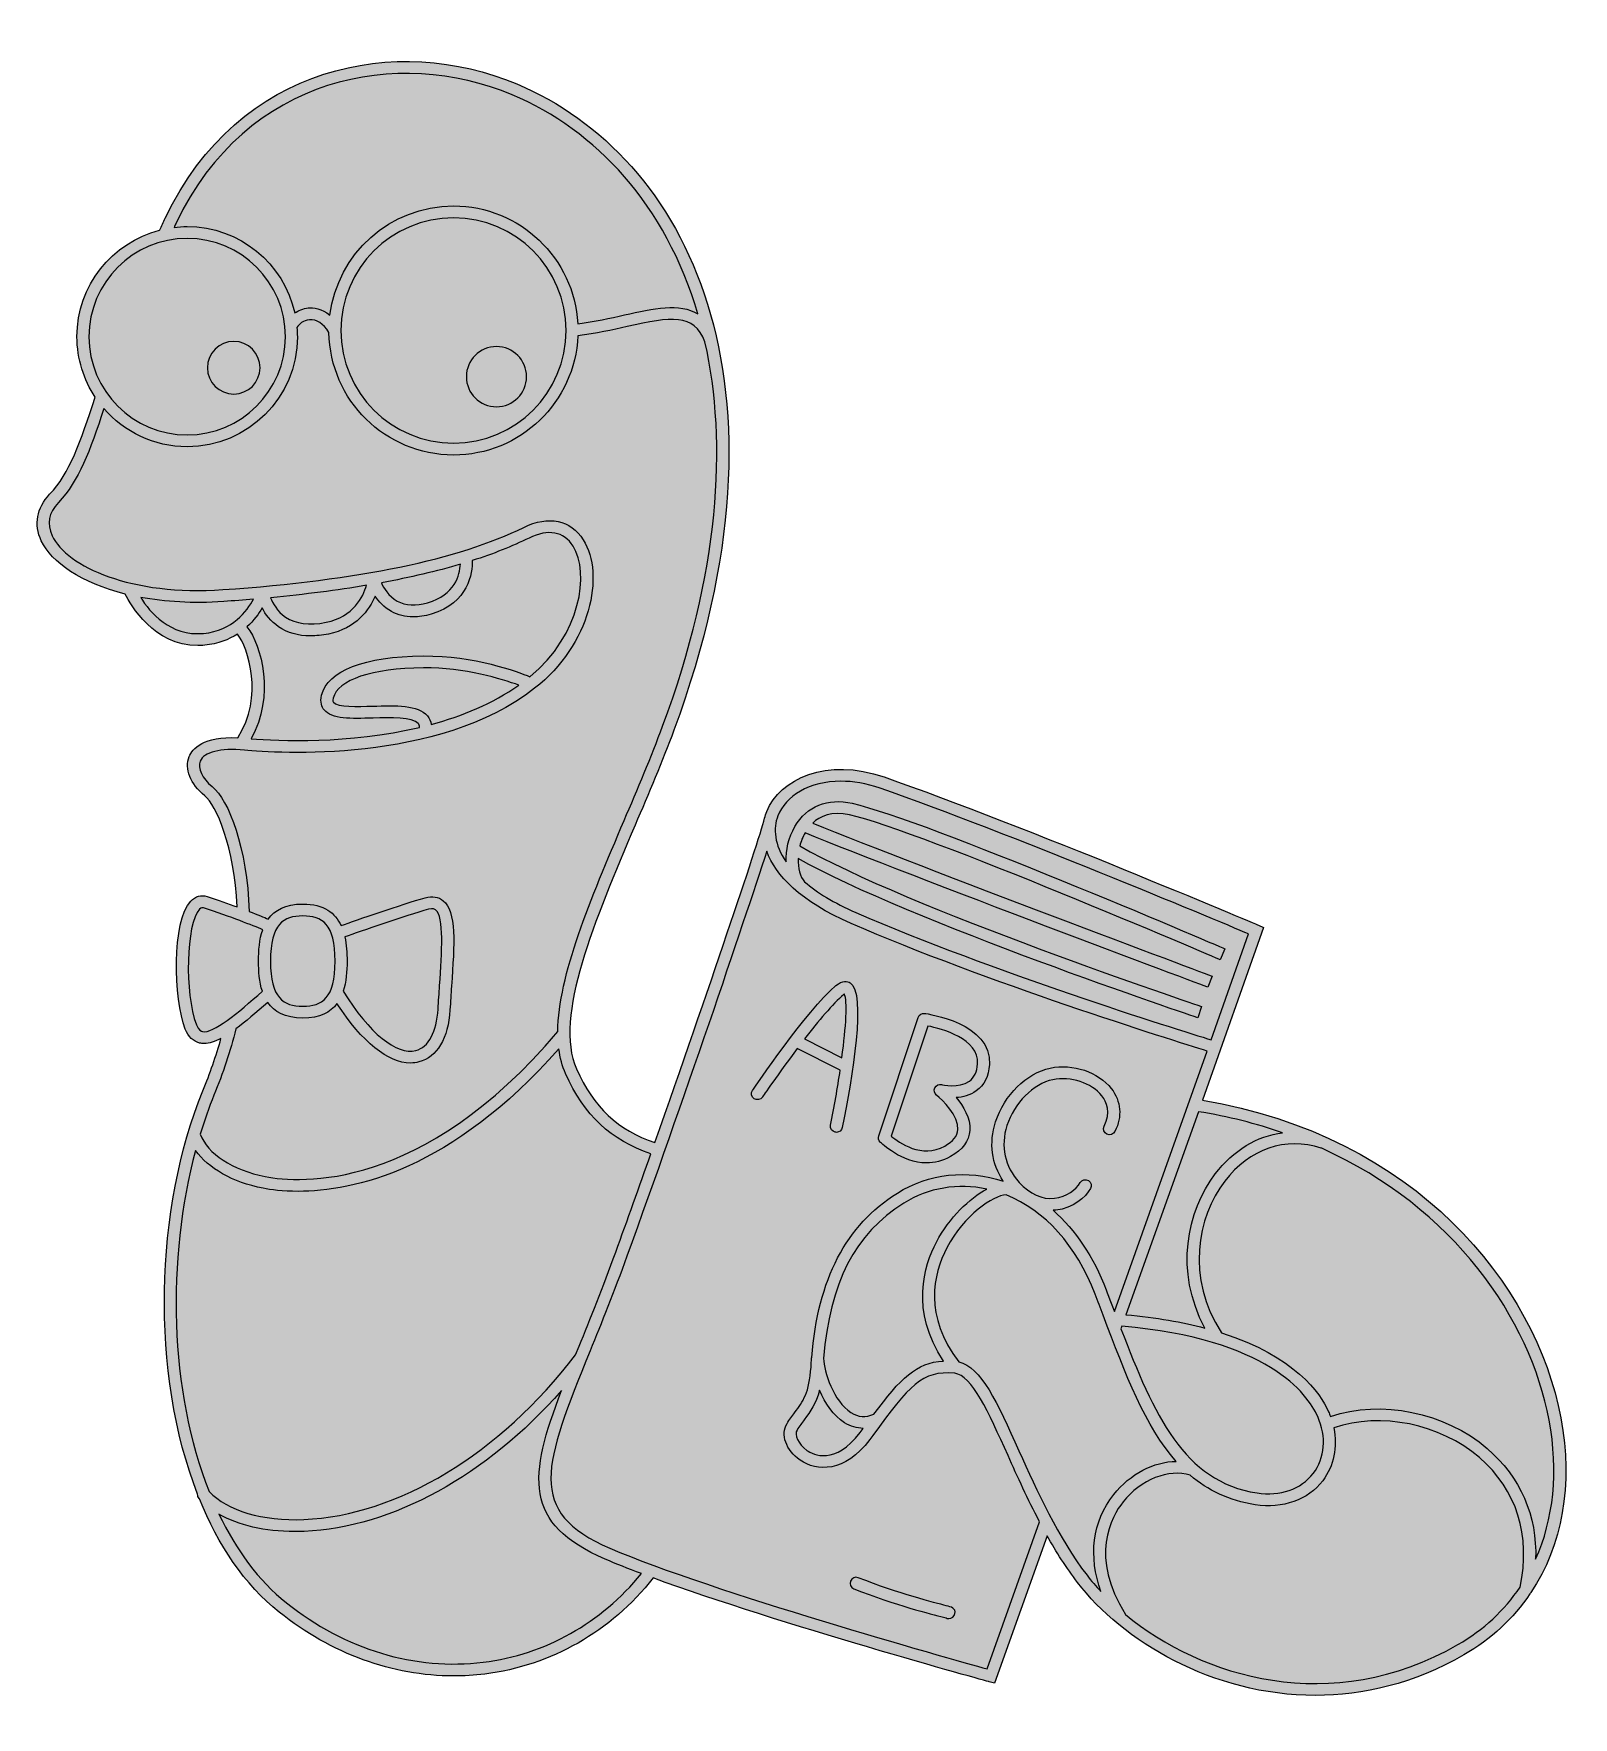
# Model space of a CAD drawing. Header units: inches. Extents: x -1.56 to 1.67, y -1.83 to 1.71.
import ezdxf

# ---------------------------------------------------------------- set-up
doc = ezdxf.new("R2010")
doc.units = ezdxf.units.IN
doc.header["$MEASUREMENT"] = 0
doc.layers.add('Worm', color=7, linetype='Continuous', lineweight=0)

msp = doc.modelspace()

# ---------------------------------------------------------------- hatches: boundary and pattern name
at = {"layer": 'Worm', "true_color": 0xf8e0c5, "transparency": 33554687}
h = msp.add_hatch(color=254, dxfattribs=at)
h.dxf.hatch_style = 2
edge = h.paths.add_edge_path()
edge.add_spline(control_points=[(1.6399, -1.1984), (1.5876, -0.9187), (1.3351, -0.6063), (0.8884, -0.5321), (0.8884, -0.5321), (1.0167, -0.1694), (1.0167, -0.1694), (1.0167, -0.1694), (1.0059, -0.1648), (1.0059, -0.1648), (1.001, -0.1627), (0.516, 0.0431), (0.221, 0.146), (0.1011, 0.1879), (0.0018, 0.142), (-0.025, 0.0735), (-0.0268, 0.069), (-0.0281, 0.0644), (-0.0294, 0.0596), (-0.0446, 0.0027), (-0.1481, -0.3041), (-0.2595, -0.6206), (-0.3369, -0.5951), (-0.3879, -0.5471), (-0.4239, -0.466), (-0.4722, -0.3574), (-0.3852, -0.1529), (-0.301, 0.0449), (-0.2728, 0.1111), (-0.2436, 0.1796), (-0.2198, 0.244), (0.0496, 0.971), (-0.1911, 1.4487), (-0.5491, 1.5997), (-0.7989, 1.705), (-1.1322, 1.6422), (-1.286, 1.3184), (-1.29, 1.3099), (-1.2939, 1.3016), (-1.2977, 1.2933), (-1.2977, 1.2933), (-1.2978, 1.293), (-1.2978, 1.293), (-1.3973, 1.2672), (-1.4711, 1.177), (-1.4711, 1.0695), (-1.4711, 1.0227), (-1.457, 0.9791), (-1.433, 0.9427), (-1.4645, 0.8472), (-1.4861, 0.7835), (-1.5284, 0.7389), (-1.5557, 0.7101), (-1.5619, 0.6754), (-1.5459, 0.6415), (-1.5243, 0.5959), (-1.4621, 0.5529), (-1.37, 0.5298), (-1.3584, 0.5064), (-1.31, 0.4216), (-1.2179, 0.4216), (-1.2132, 0.4216), (-1.2083, 0.4218), (-1.2034, 0.4223), (-1.1752, 0.425), (-1.1527, 0.434), (-1.1346, 0.4458), (-1.1118, 0.4171), (-1.079, 0.3142), (-1.1339, 0.2283), (-1.2068, 0.2315), (-1.2291, 0.2054), (-1.2359, 0.1887), (-1.2463, 0.1633), (-1.2335, 0.1311), (-1.2034, 0.1067), (-1.1787, 0.0867), (-1.1415, -0.0003), (-1.1354, -0.1265), (-1.1541, -0.1197), (-1.1753, -0.1123), (-1.1985, -0.1047), (-1.2108, -0.1007), (-1.2229, -0.1041), (-1.2325, -0.1142), (-1.2725, -0.1566), (-1.2687, -0.3192), (-1.244, -0.3826), (-1.2376, -0.3988), (-1.2276, -0.4087), (-1.2142, -0.412), (-1.211, -0.4127), (-1.2078, -0.4131), (-1.2045, -0.4131), (-1.1939, -0.4131), (-1.1821, -0.4093), (-1.1693, -0.4025), (-1.1796, -0.4391), (-1.1923, -0.4758), (-1.2071, -0.5119), (-1.308, -0.758), (-1.3171, -1.1046), (-1.2182, -1.3585), (-1.2183, -1.3616), (-1.2172, -1.3648), (-1.215, -1.3673), (-1.2148, -1.3675), (-1.2146, -1.3676), (-1.2144, -1.3678), (-1.1752, -1.4649), (-1.1199, -1.548), (-1.0474, -1.6056), (-0.9375, -1.6931), (-0.8096, -1.7395), (-0.6815, -1.7395), (-0.6597, -1.7395), (-0.6379, -1.7381), (-0.6162, -1.7354), (-0.4768, -1.718), (-0.3518, -1.6465), (-0.2631, -1.534), (0.0014, -1.6308), (0.4365, -1.7504), (0.4414, -1.7518), (0.4414, -1.7518), (0.4526, -1.7548), (0.4526, -1.7548), (0.4526, -1.7548), (0.5629, -1.4454), (0.5629, -1.4454), (0.582, -1.4794), (0.603, -1.5126), (0.6267, -1.5435), (0.7199, -1.665), (0.9089, -1.7804), (1.1253, -1.7804), (1.2255, -1.7804), (1.3315, -1.7556), (1.4366, -1.6954), (1.4939, -1.6625), (1.5402, -1.6189), (1.5751, -1.5674), (1.5759, -1.5666), (1.5766, -1.5656), (1.5771, -1.5645), (1.6427, -1.466), (1.666, -1.3385), (1.6399, -1.1984)], knot_values=[0, 0, 0, 0, 1, 1, 1, 2, 2, 2, 3, 3, 3, 4, 4, 4, 5, 5, 5, 6, 6, 6, 7, 7, 7, 8, 8, 8, 9, 9, 9, 10, 10, 10, 11, 11, 11, 12, 12, 12, 13, 13, 13, 14, 14, 14, 15, 15, 15, 16, 16, 16, 17, 17, 17, 18, 18, 18, 19, 19, 19, 20, 20, 20, 21, 21, 21, 22, 22, 22, 23, 23, 23, 24, 24, 24, 25, 25, 25, 26, 26, 26, 27, 27, 27, 28, 28, 28, 29, 29, 29, 30, 30, 30, 31, 31, 31, 32, 32, 32, 33, 33, 33, 34, 34, 34, 35, 35, 35, 36, 36, 36, 37, 37, 37, 38, 38, 38, 39, 39, 39, 40, 40, 40, 41, 41, 41, 42, 42, 42, 43, 43, 43, 44, 44, 44, 45, 45, 45, 46, 46, 46, 47, 47, 47, 48, 48, 48, 49, 49, 49, 49], degree=3, periodic=0)
at = {"layer": 'Worm', "true_color": 0x333333, "transparency": 33554687}
h = msp.add_hatch(color=250, dxfattribs=at)
h.dxf.hatch_style = 2
edge = h.paths.add_edge_path()
edge.add_spline(control_points=[(0.3695, -1.6088), (0.3684, -1.6148), (0.3627, -1.6191), (0.3566, -1.6191), (0.3562, -1.6191), (0.3557, -1.6191), (0.3553, -1.619), (0.3538, -1.6189), (0.3524, -1.6185), (0.3511, -1.6178), (0.3497, -1.6175), (0.3478, -1.617), (0.3454, -1.6164), (0.3205, -1.6101), (0.2449, -1.591), (0.1578, -1.5567), (0.1514, -1.5542), (0.1482, -1.5469), (0.1507, -1.5405), (0.1533, -1.5341), (0.1605, -1.5309), (0.167, -1.5334), (0.2526, -1.5672), (0.327, -1.586), (0.3515, -1.5921), (0.3618, -1.5947), (0.3716, -1.5972), (0.3695, -1.6088)], knot_values=[0, 0, 0, 0, 1, 1, 1, 2, 2, 2, 3, 3, 3, 4, 4, 4, 5, 5, 5, 6, 6, 6, 7, 7, 7, 8, 8, 8, 9, 9, 9, 9], degree=3, periodic=0)
edge = h.paths.add_edge_path()
edge.add_spline(control_points=[(0.3128, -0.3764), (0.3415, -0.3821), (0.4207, -0.4028), (0.417, -0.4556), (0.4158, -0.4727), (0.4102, -0.4846), (0.3998, -0.4922), (0.378, -0.508), (0.342, -0.4993), (0.3417, -0.4992), (0.336, -0.4977), (0.33, -0.5005), (0.3274, -0.5058), (0.3248, -0.511), (0.3263, -0.5174), (0.3309, -0.5211), (0.3441, -0.5316), (0.3781, -0.565), (0.3759, -0.5934), (0.3748, -0.6069), (0.3657, -0.6182), (0.3481, -0.6282), (0.3001, -0.6552), (0.2522, -0.6207), (0.2361, -0.607), (0.2361, -0.607), (0.3128, -0.3764), (0.3128, -0.3764)], knot_values=[0, 0, 0, 0, 1, 1, 1, 2, 2, 2, 3, 3, 3, 4, 4, 4, 5, 5, 5, 6, 6, 6, 7, 7, 7, 8, 8, 8, 9, 9, 9, 9], degree=3, periodic=0)
edge = h.paths.add_edge_path()
edge.add_spline(control_points=[(0.3103, -0.6634), (0.3262, -0.6634), (0.3432, -0.6596), (0.3604, -0.6499), (0.3855, -0.6358), (0.3991, -0.6174), (0.4008, -0.5954), (0.4028, -0.5693), (0.3869, -0.5441), (0.3718, -0.5264), (0.3856, -0.5255), (0.4013, -0.522), (0.4144, -0.5125), (0.4309, -0.5005), (0.4402, -0.482), (0.4419, -0.4573), (0.4481, -0.37), (0.3118, -0.3506), (0.306, -0.3498), (0.3001, -0.3491), (0.2944, -0.3526), (0.2925, -0.3583), (0.2925, -0.3583), (0.2099, -0.6068), (0.2099, -0.6068), (0.2084, -0.6113), (0.2095, -0.6163), (0.2129, -0.6196), (0.2151, -0.6219), (0.2572, -0.6634), (0.3103, -0.6634)], knot_values=[0, 0, 0, 0, 1, 1, 1, 2, 2, 2, 3, 3, 3, 4, 4, 4, 5, 5, 5, 6, 6, 6, 7, 7, 7, 8, 8, 8, 9, 9, 9, 10, 10, 10, 10], degree=3, periodic=0)
edge = h.paths.add_edge_path()
edge.add_spline(control_points=[(0.1363, -0.3104), (0.1369, -0.3099), (0.1374, -0.3095), (0.1378, -0.3092), (0.1446, -0.324), (0.1413, -0.3775), (0.1326, -0.4427), (0.1326, -0.4427), (0.0543, -0.4032), (0.0543, -0.4032), (0.0831, -0.366), (0.1135, -0.3298), (0.1363, -0.3104)], knot_values=[0, 0, 0, 0, 1, 1, 1, 2, 2, 2, 3, 3, 3, 4, 4, 4, 4], degree=3, periodic=0)
edge = h.paths.add_edge_path()
edge.add_spline(control_points=[(0.129, -0.4689), (0.1234, -0.5063), (0.1164, -0.5463), (0.1088, -0.5844), (0.1074, -0.5911), (0.1118, -0.5977), (0.1185, -0.5991), (0.1194, -0.5993), (0.1202, -0.5993), (0.121, -0.5993), (0.1268, -0.5993), (0.1321, -0.5952), (0.1333, -0.5893), (0.1544, -0.4847), (0.1846, -0.3063), (0.1497, -0.2857), (0.1446, -0.2827), (0.134, -0.2795), (0.1201, -0.2914), (0.0583, -0.344), (-0.0502, -0.5047), (-0.0548, -0.5115), (-0.0587, -0.5172), (-0.0572, -0.525), (-0.0515, -0.5288), (-0.0457, -0.5327), (-0.038, -0.5312), (-0.0341, -0.5255), (-0.0335, -0.5246), (-0.0005, -0.4758), (0.0389, -0.4234), (0.0389, -0.4234), (0.129, -0.4689), (0.129, -0.4689)], knot_values=[0, 0, 0, 0, 1, 1, 1, 2, 2, 2, 3, 3, 3, 4, 4, 4, 5, 5, 5, 6, 6, 6, 7, 7, 7, 8, 8, 8, 9, 9, 9, 10, 10, 10, 11, 11, 11, 11], degree=3, periodic=0)
edge = h.paths.add_edge_path()
edge.add_spline(control_points=[(-0.5285, 0.9856), (-0.5285, 0.9507), (-0.5567, 0.9225), (-0.5916, 0.9225), (-0.6265, 0.9225), (-0.6548, 0.9507), (-0.6548, 0.9856), (-0.6548, 1.0205), (-0.6265, 1.0487), (-0.5916, 1.0487), (-0.5567, 1.0487), (-0.5285, 1.0205), (-0.5285, 0.9856)], knot_values=[0, 0, 0, 0, 1, 1, 1, 2, 2, 2, 3, 3, 3, 4, 4, 4, 4], degree=3, periodic=0)
edge = h.paths.add_edge_path()
edge.add_spline(control_points=[(-1.1976, 1.0044), (-1.1976, 1.0348), (-1.1729, 1.0595), (-1.1425, 1.0595), (-1.112, 1.0595), (-1.0873, 1.0348), (-1.0873, 1.0044), (-1.0873, 0.9739), (-1.112, 0.9492), (-1.1425, 0.9492), (-1.1729, 0.9492), (-1.1976, 0.9739), (-1.1976, 1.0044)], knot_values=[0, 0, 0, 0, 1, 1, 1, 2, 2, 2, 3, 3, 3, 4, 4, 4, 4], degree=3, periodic=0)
edge = h.paths.add_edge_path()
edge.add_spline(control_points=[(1.4241, -1.6737), (1.1582, -1.8262), (0.8863, -1.7419), (0.7274, -1.6108), (0.6503, -1.4895), (0.6978, -1.4053), (0.722, -1.3746), (0.7591, -1.3275), (0.818, -1.3043), (0.863, -1.3186), (0.8999, -1.3503), (0.9439, -1.3718), (0.9991, -1.3804), (1.0567, -1.3893), (1.1097, -1.3705), (1.1407, -1.3299), (1.1643, -1.299), (1.1721, -1.2593), (1.1638, -1.2192), (1.2624, -1.1855), (1.3864, -1.2103), (1.4692, -1.2815), (1.5475, -1.3488), (1.5777, -1.4452), (1.5544, -1.5531), (1.5216, -1.6017), (1.478, -1.6428), (1.4241, -1.6737)], knot_values=[0, 0, 0, 0, 1, 1, 1, 2, 2, 2, 3, 3, 3, 4, 4, 4, 5, 5, 5, 6, 6, 6, 7, 7, 7, 8, 8, 8, 9, 9, 9, 9], degree=3, periodic=0)
edge = h.paths.add_edge_path()
edge.add_spline(control_points=[(0.6465, -1.5283), (0.5855, -1.4487), (0.542, -1.3522), (0.5037, -1.267), (0.4579, -1.1653), (0.4243, -1.0909), (0.3776, -1.0809), (0.3044, -0.9843), (0.3234, -0.8975), (0.3528, -0.8414), (0.3882, -0.7738), (0.4499, -0.7309), (0.477, -0.7307), (0.5584, -0.7632), (0.6242, -0.8363), (0.6633, -0.9384), (0.669, -0.9534), (0.6746, -0.9682), (0.6801, -0.9827), (0.7275, -1.1076), (0.7688, -1.2165), (0.8335, -1.2894), (0.7869, -1.2898), (0.737, -1.3152), (0.7024, -1.3592), (0.6577, -1.4158), (0.6491, -1.4887), (0.6758, -1.5626), (0.6652, -1.5513), (0.6554, -1.5398), (0.6465, -1.5283)], knot_values=[0, 0, 0, 0, 1, 1, 1, 2, 2, 2, 3, 3, 3, 4, 4, 4, 5, 5, 5, 6, 6, 6, 7, 7, 7, 8, 8, 8, 9, 9, 9, 10, 10, 10, 10], degree=3, periodic=0)
edge = h.paths.add_edge_path()
edge.add_spline(control_points=[(0.1995, -1.1904), (0.1824, -1.1977), (0.1667, -1.1967), (0.1516, -1.1871), (0.115, -1.164), (0.0948, -1.101), (0.0942, -1.0736), (0.1067, -0.9155), (0.1602, -0.8116), (0.2621, -0.7479), (0.3138, -0.7156), (0.376, -0.7053), (0.4363, -0.7182), (0.4001, -0.7375), (0.358, -0.7776), (0.3307, -0.8298), (0.3052, -0.8785), (0.2753, -0.9731), (0.3456, -1.0791), (0.2875, -1.0817), (0.2559, -1.1156), (0.1995, -1.1904)], knot_values=[0, 0, 0, 0, 1, 1, 1, 2, 2, 2, 3, 3, 3, 4, 4, 4, 5, 5, 5, 6, 6, 6, 7, 7, 7, 7], degree=3, periodic=0)
edge = h.paths.add_edge_path()
edge.add_spline(control_points=[(0.1382, -1.2083), (0.1506, -1.2161), (0.1637, -1.22), (0.1772, -1.2202), (0.1772, -1.2202), (0.1709, -1.2286), (0.1709, -1.2286), (0.1186, -1.299), (0.0722, -1.2752), (0.0593, -1.2663), (0.0402, -1.2531), (0.0326, -1.2329), (0.0386, -1.2237), (0.0437, -1.2157), (0.0488, -1.2088), (0.0536, -1.2022), (0.0667, -1.1844), (0.0786, -1.1683), (0.0858, -1.1404), (0.0974, -1.1671), (0.1148, -1.1935), (0.1382, -1.2083)], knot_values=[0, 0, 0, 0, 1, 1, 1, 2, 2, 2, 3, 3, 3, 4, 4, 4, 5, 5, 5, 6, 6, 6, 7, 7, 7, 7], degree=3, periodic=0)
edge = h.paths.add_edge_path()
edge.add_spline(control_points=[(0.4369, -1.7246), (0.356, -1.7021), (-0.1403, -1.5631), (-0.3537, -1.4716), (-0.5318, -1.3953), (-0.4918, -1.2964), (-0.3952, -1.0575), (-0.3718, -0.9996), (-0.3452, -0.9339), (-0.3181, -0.8591), (-0.2019, -0.5384), (-0.0749, -0.1637), (-0.025, -0.0097), (-0.0067, -0.0602), (0.0459, -0.1151), (0.152, -0.1612), (0.4338, -0.2839), (0.8241, -0.4059), (0.8986, -0.4289), (0.8986, -0.4289), (0.704, -0.9751), (0.704, -0.9751), (0.7038, -0.9747), (0.6924, -0.9445), (0.6866, -0.9295), (0.6602, -0.8605), (0.6221, -0.804), (0.5753, -0.7628), (0.5772, -0.7627), (0.5792, -0.7627), (0.581, -0.7625), (0.6177, -0.7585), (0.6431, -0.7356), (0.6538, -0.7173), (0.6573, -0.7113), (0.6552, -0.7036), (0.6493, -0.7002), (0.6432, -0.6967), (0.6356, -0.6987), (0.6322, -0.7047), (0.6238, -0.7191), (0.6039, -0.7349), (0.5783, -0.7376), (0.5524, -0.7404), (0.5268, -0.7289), (0.5043, -0.7042), (0.4738, -0.6708), (0.4647, -0.6285), (0.4786, -0.5852), (0.4937, -0.538), (0.5341, -0.4975), (0.5746, -0.4889), (0.6122, -0.481), (0.6565, -0.4955), (0.6777, -0.5229), (0.6878, -0.5359), (0.6969, -0.5575), (0.6826, -0.5863), (0.6796, -0.5925), (0.6821, -0.6), (0.6883, -0.603), (0.6945, -0.6061), (0.702, -0.6036), (0.7051, -0.5974), (0.7206, -0.5658), (0.7179, -0.5339), (0.6974, -0.5075), (0.6703, -0.4726), (0.6164, -0.4545), (0.5694, -0.4645), (0.5199, -0.475), (0.4728, -0.5215), (0.4548, -0.5775), (0.4406, -0.6218), (0.4465, -0.6651), (0.471, -0.7018), (0.3955, -0.6765), (0.3145, -0.6856), (0.2488, -0.7267), (0.1413, -0.794), (0.0825, -0.907), (0.0693, -1.0714), (0.0693, -1.0717), (0.0691, -1.072), (0.0691, -1.0723), (0.0691, -1.0726), (0.0691, -1.073), (0.0691, -1.0733), (0.0687, -1.0793), (0.0681, -1.0853), (0.0678, -1.0915), (0.0647, -1.1449), (0.0509, -1.1637), (0.0335, -1.1873), (0.0283, -1.1943), (0.0229, -1.2017), (0.0175, -1.2102), (0.0032, -1.2326), (0.0153, -1.2663), (0.0451, -1.2868), (0.0797, -1.3108), (0.1387, -1.3138), (0.191, -1.2436), (0.191, -1.2436), (0.1972, -1.2352), (0.1972, -1.2352), (0.2755, -1.13), (0.2991, -1.0983), (0.3693, -1.1047), (0.4047, -1.1079), (0.44, -1.1864), (0.4809, -1.2772), (0.5009, -1.3217), (0.5223, -1.3691), (0.5469, -1.4159), (0.5469, -1.4159), (0.4369, -1.7246), (0.4369, -1.7246)], knot_values=[0, 0, 0, 0, 1, 1, 1, 2, 2, 2, 3, 3, 3, 4, 4, 4, 5, 5, 5, 6, 6, 6, 7, 7, 7, 8, 8, 8, 9, 9, 9, 10, 10, 10, 11, 11, 11, 12, 12, 12, 13, 13, 13, 14, 14, 14, 15, 15, 15, 16, 16, 16, 17, 17, 17, 18, 18, 18, 19, 19, 19, 20, 20, 20, 21, 21, 21, 22, 22, 22, 23, 23, 23, 24, 24, 24, 25, 25, 25, 26, 26, 26, 27, 27, 27, 28, 28, 28, 29, 29, 29, 30, 30, 30, 31, 31, 31, 32, 32, 32, 33, 33, 33, 34, 34, 34, 35, 35, 35, 36, 36, 36, 37, 37, 37, 38, 38, 38, 39, 39, 39, 39], degree=3, periodic=0)
edge = h.paths.add_edge_path()
edge.add_spline(control_points=[(-0.6193, -1.7106), (-0.762, -1.7284), (-0.9085, -1.6842), (-1.0319, -1.586), (-1.0907, -1.5393), (-1.1377, -1.475), (-1.1736, -1.3998), (-1.1326, -1.4237), (-1.0777, -1.4367), (-1.0146, -1.4367), (-1.008, -1.4367), (-1.0013, -1.4366), (-0.9945, -1.4363), (-0.8097, -1.4285), (-0.6125, -1.3194), (-0.4553, -1.141), (-0.5241, -1.3208), (-0.5364, -1.4205), (-0.3635, -1.4946), (-0.3411, -1.5042), (-0.3156, -1.5143), (-0.2878, -1.5248), (-0.372, -1.6285), (-0.4891, -1.6944), (-0.6193, -1.7106)], knot_values=[0, 0, 0, 0, 1, 1, 1, 2, 2, 2, 3, 3, 3, 4, 4, 4, 5, 5, 5, 6, 6, 6, 7, 7, 7, 8, 8, 8, 8], degree=3, periodic=0)
edge = h.paths.add_edge_path()
edge.add_spline(control_points=[(-1.2225, -0.6371), (-1.196, -0.6748), (-1.1449, -0.7041), (-1.0811, -0.7165), (-1.0649, -0.7197), (-1.0399, -0.7231), (-1.0076, -0.7231), (-0.8925, -0.7231), (-0.6854, -0.6794), (-0.4608, -0.4239), (-0.4584, -0.4427), (-0.4539, -0.4602), (-0.4468, -0.4762), (-0.4083, -0.5629), (-0.3512, -0.6165), (-0.2679, -0.6442), (-0.2924, -0.7137), (-0.3172, -0.7833), (-0.3416, -0.8506), (-0.3685, -0.9249), (-0.395, -0.9904), (-0.4184, -1.0481), (-0.4184, -1.0481), (-0.4256, -1.0659), (-0.4256, -1.0659), (-0.5851, -1.2739), (-0.7981, -1.403), (-0.9956, -1.4113), (-1.0818, -1.415), (-1.1557, -1.3931), (-1.1943, -1.3526), (-1.2776, -1.1425), (-1.2835, -0.8646), (-1.2225, -0.6371)], knot_values=[0, 0, 0, 0, 1, 1, 1, 2, 2, 2, 3, 3, 3, 4, 4, 4, 5, 5, 5, 6, 6, 6, 7, 7, 7, 8, 8, 8, 9, 9, 9, 10, 10, 10, 11, 11, 11, 11], degree=3, periodic=0)
edge = h.paths.add_edge_path()
edge.add_spline(control_points=[(-1.184, -0.5214), (-1.1651, -0.4755), (-1.1497, -0.4287), (-1.1379, -0.3823), (-1.1181, -0.3677), (-1.0959, -0.3486), (-1.0711, -0.3268), (-1.0576, -0.3465), (-1.0351, -0.3597), (-0.9977, -0.3597), (-0.9619, -0.3597), (-0.9397, -0.3476), (-0.926, -0.3294), (-0.8735, -0.4098), (-0.8188, -0.4539), (-0.7718, -0.4539), (-0.7658, -0.4539), (-0.7599, -0.4531), (-0.7542, -0.4517), (-0.7162, -0.4421), (-0.6925, -0.4022), (-0.6891, -0.3423), (-0.6881, -0.3255), (-0.687, -0.309), (-0.6859, -0.2929), (-0.6797, -0.2021), (-0.6752, -0.1365), (-0.7034, -0.1134), (-0.7133, -0.1053), (-0.7259, -0.1033), (-0.7408, -0.1074), (-0.7907, -0.1211), (-0.8847, -0.154), (-0.9174, -0.1656), (-0.9296, -0.1394), (-0.953, -0.1205), (-0.9977, -0.1205), (-1.0342, -0.1205), (-1.0565, -0.1331), (-1.0701, -0.152), (-1.0787, -0.1484), (-1.0924, -0.1428), (-1.11, -0.1361), (-1.1145, -0.003), (-1.1529, 0.098), (-1.1877, 0.1261), (-1.2087, 0.1431), (-1.2188, 0.1645), (-1.2127, 0.1793), (-1.2049, 0.1984), (-1.1703, 0.2071), (-1.12, 0.2023), (-1.0539, 0.1961), (-0.7144, 0.173), (-0.5116, 0.332), (-0.3941, 0.424), (-0.3637, 0.57), (-0.4098, 0.6435), (-0.4361, 0.6853), (-0.4827, 0.695), (-0.5344, 0.6696), (-0.6722, 0.6018), (-0.8786, 0.5591), (-1.1652, 0.5389), (-1.3567, 0.5254), (-1.4926, 0.5872), (-1.5232, 0.6521), (-1.5349, 0.6769), (-1.5305, 0.7003), (-1.5102, 0.7217), (-1.4667, 0.7676), (-1.4444, 0.8288), (-1.4146, 0.9186), (-1.3722, 0.8697), (-1.3098, 0.8385), (-1.2401, 0.8385), (-1.1127, 0.8385), (-1.0091, 0.9422), (-1.0091, 1.0695), (-1.0091, 1.0759), (-1.0095, 1.0822), (-1.01, 1.0885), (-1.0063, 1.0958), (-0.996, 1.1037), (-0.9839, 1.1048), (-0.9688, 1.1062), (-0.9546, 1.097), (-0.9428, 1.0784), (-0.9406, 0.9362), (-0.8244, 0.8212), (-0.6817, 0.8212), (-0.5414, 0.8212), (-0.4269, 0.9325), (-0.421, 1.0714), (-0.3835, 1.0761), (-0.3486, 1.0838), (-0.3177, 1.0907), (-0.2244, 1.1116), (-0.1785, 1.119), (-0.1545, 1.059), (-0.1065, 0.8447), (-0.1242, 0.5737), (-0.2432, 0.2526), (-0.2669, 0.1888), (-0.2959, 0.1206), (-0.324, 0.0547), (-0.3946, -0.1113), (-0.4622, -0.27), (-0.4629, -0.3881), (-0.7484, -0.7253), (-1.0044, -0.706), (-1.0763, -0.692), (-1.1453, -0.6785), (-1.1971, -0.6445), (-1.2128, -0.6029), (-1.2042, -0.5748), (-1.1947, -0.5475), (-1.184, -0.5214)], knot_values=[0, 0, 0, 0, 1, 1, 1, 2, 2, 2, 3, 3, 3, 4, 4, 4, 5, 5, 5, 6, 6, 6, 7, 7, 7, 8, 8, 8, 9, 9, 9, 10, 10, 10, 11, 11, 11, 12, 12, 12, 13, 13, 13, 14, 14, 14, 15, 15, 15, 16, 16, 16, 17, 17, 17, 18, 18, 18, 19, 19, 19, 20, 20, 20, 21, 21, 21, 22, 22, 22, 23, 23, 23, 24, 24, 24, 25, 25, 25, 26, 26, 26, 27, 27, 27, 28, 28, 28, 29, 29, 29, 30, 30, 30, 31, 31, 31, 32, 32, 32, 33, 33, 33, 34, 34, 34, 35, 35, 35, 36, 36, 36, 37, 37, 37, 38, 38, 38, 39, 39, 39, 39], degree=3, periodic=0)
edge = h.paths.add_edge_path()
edge.add_spline(control_points=[(-0.9299, -0.2401), (-0.9299, -0.3186), (-0.957, -0.3347), (-0.9977, -0.3347), (-1.0384, -0.3347), (-1.0655, -0.3186), (-1.0655, -0.2401), (-1.0655, -0.1616), (-1.0384, -0.1455), (-0.9977, -0.1455), (-0.957, -0.1455), (-0.9299, -0.1616), (-0.9299, -0.2401)], knot_values=[0, 0, 0, 0, 1, 1, 1, 2, 2, 2, 3, 3, 3, 4, 4, 4, 4], degree=3, periodic=0)
edge = h.paths.add_edge_path()
edge.add_spline(control_points=[(-0.9095, -0.1893), (-0.8775, -0.178), (-0.7829, -0.1448), (-0.7342, -0.1315), (-0.7241, -0.1287), (-0.7206, -0.1316), (-0.7192, -0.1328), (-0.701, -0.1476), (-0.706, -0.2206), (-0.7108, -0.2912), (-0.7119, -0.3074), (-0.7131, -0.324), (-0.714, -0.3409), (-0.7167, -0.3885), (-0.7341, -0.4208), (-0.7604, -0.4275), (-0.8014, -0.4379), (-0.8583, -0.3914), (-0.9129, -0.3034), (-0.9064, -0.2838), (-0.9049, -0.2614), (-0.9049, -0.2401), (-0.9049, -0.2233), (-0.9059, -0.2057), (-0.9095, -0.1893)], knot_values=[0, 0, 0, 0, 1, 1, 1, 2, 2, 2, 3, 3, 3, 4, 4, 4, 5, 5, 5, 6, 6, 6, 7, 7, 7, 8, 8, 8, 8], degree=3, periodic=0)
edge = h.paths.add_edge_path()
edge.add_spline(control_points=[(-1.2083, -0.3877), (-1.2101, -0.3872), (-1.2158, -0.3859), (-1.2207, -0.3735), (-1.2462, -0.3081), (-1.2423, -0.1611), (-1.2143, -0.1314), (-1.2106, -0.1275), (-1.2084, -0.1278), (-1.2062, -0.1285), (-1.1483, -0.1473), (-1.1021, -0.1658), (-1.0816, -0.1743), (-1.0888, -0.1945), (-1.0905, -0.2179), (-1.0905, -0.2401), (-1.0905, -0.2614), (-1.089, -0.2839), (-1.0825, -0.3035), (-1.1339, -0.3487), (-1.1857, -0.3932), (-1.2083, -0.3877)], knot_values=[0, 0, 0, 0, 1, 1, 1, 2, 2, 2, 3, 3, 3, 4, 4, 4, 5, 5, 5, 6, 6, 6, 7, 7, 7, 7], degree=3, periodic=0)
edge = h.paths.add_edge_path()
edge.add_spline(control_points=[(-0.7284, 0.2562), (-0.7296, 0.2629), (-0.7321, 0.2689), (-0.7365, 0.2741), (-0.7562, 0.2975), (-0.8024, 0.2961), (-0.8513, 0.2946), (-0.8824, 0.2936), (-0.9251, 0.2923), (-0.9335, 0.3027), (-0.934, 0.3033), (-0.9355, 0.3052), (-0.934, 0.3112), (-0.9242, 0.35), (-0.8534, 0.3738), (-0.7446, 0.3749), (-0.6578, 0.3755), (-0.5802, 0.3514), (-0.5448, 0.3385), (-0.5997, 0.2999), (-0.6635, 0.2738), (-0.7284, 0.2562)], knot_values=[0, 0, 0, 0, 1, 1, 1, 2, 2, 2, 3, 3, 3, 4, 4, 4, 5, 5, 5, 6, 6, 6, 7, 7, 7, 7], degree=3, periodic=0)
edge = h.paths.add_edge_path()
edge.add_spline(control_points=[(-1.0652, 0.5221), (-0.9925, 0.529), (-0.9256, 0.5376), (-0.864, 0.548), (-0.871, 0.5242), (-0.8912, 0.4821), (-0.9489, 0.4704), (-0.9841, 0.4632), (-1.0127, 0.467), (-1.0341, 0.4815), (-1.0516, 0.4935), (-1.0607, 0.5105), (-1.0652, 0.5221)], knot_values=[0, 0, 0, 0, 1, 1, 1, 2, 2, 2, 3, 3, 3, 4, 4, 4, 4], degree=3, periodic=0)
edge = h.paths.add_edge_path()
edge.add_spline(control_points=[(-1.1148, 0.4609), (-1.1003, 0.4741), (-1.09, 0.4884), (-1.0829, 0.5007), (-1.0761, 0.4876), (-1.0653, 0.4727), (-1.0485, 0.4611), (-1.0298, 0.4483), (-1.0074, 0.4419), (-0.9815, 0.4419), (-0.9697, 0.4419), (-0.9572, 0.4432), (-0.944, 0.4459), (-0.8856, 0.4577), (-0.8585, 0.496), (-0.846, 0.5254), (-0.8385, 0.5141), (-0.8275, 0.5018), (-0.8118, 0.4931), (-0.7981, 0.4855), (-0.7829, 0.4817), (-0.7664, 0.4817), (-0.7546, 0.4817), (-0.742, 0.4837), (-0.7289, 0.4875), (-0.6492, 0.511), (-0.642, 0.5743), (-0.6424, 0.5999), (-0.5983, 0.614), (-0.5587, 0.6298), (-0.5234, 0.6472), (-0.4831, 0.6669), (-0.4503, 0.6609), (-0.431, 0.6302), (-0.3959, 0.5743), (-0.4141, 0.4445), (-0.5215, 0.3563), (-0.5473, 0.367), (-0.6381, 0.4008), (-0.7448, 0.3999), (-0.8694, 0.3987), (-0.9451, 0.3693), (-0.9583, 0.3173), (-0.962, 0.3024), (-0.9575, 0.2926), (-0.953, 0.287), (-0.9368, 0.2669), (-0.8968, 0.2681), (-0.8505, 0.2696), (-0.8135, 0.2707), (-0.7675, 0.2722), (-0.7556, 0.258), (-0.7544, 0.2566), (-0.7531, 0.2541), (-0.7529, 0.25), (-0.9015, 0.2147), (-1.0505, 0.2217), (-1.1059, 0.2262), (-1.0563, 0.316), (-1.0836, 0.4216), (-1.1148, 0.4609)], knot_values=[0, 0, 0, 0, 1, 1, 1, 2, 2, 2, 3, 3, 3, 4, 4, 4, 5, 5, 5, 6, 6, 6, 7, 7, 7, 8, 8, 8, 9, 9, 9, 10, 10, 10, 11, 11, 11, 12, 12, 12, 13, 13, 13, 14, 14, 14, 15, 15, 15, 16, 16, 16, 17, 17, 17, 18, 18, 18, 19, 19, 19, 20, 20, 20, 20], degree=3, periodic=0)
edge = h.paths.add_edge_path()
edge.add_spline(control_points=[(-0.6673, 0.5923), (-0.6684, 0.57), (-0.6783, 0.5285), (-0.7359, 0.5115), (-0.7608, 0.5042), (-0.7821, 0.5053), (-0.7995, 0.5148), (-0.8183, 0.5252), (-0.8284, 0.5431), (-0.8329, 0.5534), (-0.7722, 0.5645), (-0.7171, 0.5775), (-0.6673, 0.5923)], knot_values=[0, 0, 0, 0, 1, 1, 1, 2, 2, 2, 3, 3, 3, 4, 4, 4, 4], degree=3, periodic=0)
edge = h.paths.add_edge_path()
edge.add_spline(control_points=[(-1.2057, 0.4472), (-1.2759, 0.4407), (-1.3184, 0.4916), (-1.3376, 0.5226), (-1.2867, 0.5132), (-1.2283, 0.5095), (-1.1635, 0.514), (-1.1423, 0.5155), (-1.1217, 0.5171), (-1.1013, 0.5189), (-1.1142, 0.4944), (-1.1446, 0.453), (-1.2057, 0.4472)], knot_values=[0, 0, 0, 0, 1, 1, 1, 2, 2, 2, 3, 3, 3, 4, 4, 4, 4], degree=3, periodic=0)
edge = h.paths.add_edge_path()
edge.add_spline(control_points=[(-1.2401, 1.2756), (-1.1265, 1.2756), (-1.0341, 1.1831), (-1.0341, 1.0695), (-1.0341, 0.9559), (-1.1265, 0.8635), (-1.2401, 0.8635), (-1.3537, 0.8635), (-1.4461, 0.9559), (-1.4461, 1.0695), (-1.4461, 1.1831), (-1.3537, 1.2756), (-1.2401, 1.2756)], knot_values=[0, 0, 0, 0, 1, 1, 1, 2, 2, 2, 3, 3, 3, 4, 4, 4, 4], degree=3, periodic=0)
edge = h.paths.add_edge_path()
edge.add_spline(control_points=[(-0.4455, 1.0825), (-0.4455, 0.9522), (-0.5514, 0.8462), (-0.6817, 0.8462), (-0.812, 0.8462), (-0.918, 0.9522), (-0.918, 1.0825), (-0.918, 1.2127), (-0.812, 1.3187), (-0.6817, 1.3187), (-0.5514, 1.3187), (-0.4455, 1.2127), (-0.4455, 1.0825)], knot_values=[0, 0, 0, 0, 1, 1, 1, 2, 2, 2, 3, 3, 3, 4, 4, 4, 4], degree=3, periodic=0)
edge = h.paths.add_edge_path()
edge.add_spline(control_points=[(-1.2634, 1.3077), (-1.1164, 1.6173), (-0.7977, 1.6774), (-0.5588, 1.5767), (-0.3829, 1.5025), (-0.2366, 1.346), (-0.1694, 1.1171), (-0.2078, 1.1408), (-0.2625, 1.1287), (-0.3231, 1.1151), (-0.3527, 1.1085), (-0.3859, 1.1012), (-0.4212, 1.0966), (-0.4286, 1.2341), (-0.5424, 1.3437), (-0.6817, 1.3437), (-0.815, 1.3437), (-0.925, 1.2434), (-0.9408, 1.1144), (-0.9582, 1.1291), (-0.9756, 1.1306), (-0.9861, 1.1297), (-0.997, 1.1287), (-1.0067, 1.1247), (-1.0146, 1.1193), (-1.0375, 1.2228), (-1.1298, 1.3006), (-1.2401, 1.3006), (-1.2494, 1.3006), (-1.2585, 1.2998), (-1.2676, 1.2988), (-1.2662, 1.3018), (-1.2648, 1.3047), (-1.2634, 1.3077)], knot_values=[0, 0, 0, 0, 1, 1, 1, 2, 2, 2, 3, 3, 3, 4, 4, 4, 5, 5, 5, 6, 6, 6, 7, 7, 7, 8, 8, 8, 9, 9, 9, 10, 10, 10, 11, 11, 11, 11], degree=3, periodic=0)
edge = h.paths.add_edge_path()
edge.add_spline(control_points=[(-0.0017, 0.0644), (0.0145, 0.106), (0.0643, 0.1371), (0.1306, 0.1371), (0.1559, 0.1371), (0.1836, 0.1326), (0.2128, 0.1224), (0.4824, 0.0283), (0.9119, -0.1522), (0.9853, -0.1832), (0.9853, -0.1832), (0.907, -0.4053), (0.907, -0.4053), (0.8354, -0.3833), (0.4439, -0.261), (0.162, -0.1383), (0.1155, -0.1181), (0.0805, -0.0963), (0.0545, -0.0742), (0.0447, -0.0629), (0.0402, -0.0448), (0.0407, -0.0251), (0.2719, -0.1553), (0.8727, -0.357), (0.8788, -0.3591), (0.8788, -0.3591), (0.8868, -0.3354), (0.8868, -0.3354), (0.8805, -0.3333), (0.2663, -0.127), (0.0443, 0.0016), (0.0468, 0.0112), (0.0504, 0.0204), (0.0553, 0.0289), (0.2796, -0.0629), (0.8937, -0.2926), (0.9, -0.295), (0.9, -0.295), (0.9088, -0.2716), (0.9088, -0.2716), (0.9026, -0.2692), (0.3004, -0.044), (0.0713, 0.0493), (0.0866, 0.0636), (0.1111, 0.0752), (0.1488, 0.0665), (0.3005, 0.0314), (0.9192, -0.2345), (0.9254, -0.2372), (0.9254, -0.2372), (0.9353, -0.2142), (0.9353, -0.2142), (0.9098, -0.2032), (0.3083, 0.0553), (0.1544, 0.0908), (0.1028, 0.1027), (0.0589, 0.085), (0.034, 0.0421), (0.0208, 0.0194), (0.0148, -0.0074), (0.0156, -0.0322), (-0.0092, 0.004), (-0.012, 0.0383), (-0.0017, 0.0644)], knot_values=[0, 0, 0, 0, 1, 1, 1, 2, 2, 2, 3, 3, 3, 4, 4, 4, 5, 5, 5, 6, 6, 6, 7, 7, 7, 8, 8, 8, 9, 9, 9, 10, 10, 10, 11, 11, 11, 12, 12, 12, 13, 13, 13, 14, 14, 14, 15, 15, 15, 16, 16, 16, 17, 17, 17, 18, 18, 18, 19, 19, 19, 20, 20, 20, 21, 21, 21, 21], degree=3, periodic=0)
edge = h.paths.add_edge_path()
edge.add_spline(control_points=[(1.0563, -0.6), (1.0029, -0.6071), (0.9534, -0.6367), (0.9154, -0.6866), (0.8564, -0.7641), (0.8296, -0.8909), (0.8934, -1.0097), (0.8468, -0.9974), (0.7921, -0.9877), (0.7281, -0.9818), (0.7281, -0.9818), (0.8799, -0.556), (0.8799, -0.556), (0.9426, -0.5661), (1.0014, -0.5811), (1.0563, -0.6)], knot_values=[0, 0, 0, 0, 1, 1, 1, 2, 2, 2, 3, 3, 3, 4, 4, 4, 5, 5, 5, 5], degree=3, periodic=0)
edge = h.paths.add_edge_path()
edge.add_spline(control_points=[(0.7177, -1.0111), (0.7177, -1.0111), (0.7195, -1.006), (0.7195, -1.006), (1.0255, -1.0327), (1.1086, -1.1471), (1.1301, -1.1954), (1.149, -1.2378), (1.1455, -1.2824), (1.1208, -1.3147), (1.0954, -1.3479), (1.0514, -1.3632), (1.0029, -1.3557), (0.849, -1.3317), (0.7869, -1.1922), (0.7177, -1.0111)], knot_values=[0, 0, 0, 0, 1, 1, 1, 2, 2, 2, 3, 3, 3, 4, 4, 4, 5, 5, 5, 5], degree=3, periodic=0)
edge = h.paths.add_edge_path()
edge.add_spline(control_points=[(1.6153, -1.203), (1.6355, -1.311), (1.6247, -1.411), (1.587, -1.4948), (1.5901, -1.4034), (1.5553, -1.3225), (1.4855, -1.2625), (1.3966, -1.186), (1.2633, -1.1593), (1.1567, -1.1952), (1.1555, -1.1919), (1.1544, -1.1885), (1.1529, -1.1852), (1.1357, -1.1466), (1.0829, -1.0691), (0.9285, -1.0199), (0.8537, -0.9048), (0.8777, -0.7775), (0.9353, -0.7018), (0.9871, -0.6337), (1.0628, -0.6078), (1.1376, -0.6326), (1.138, -0.6327), (1.1383, -0.6326), (1.1386, -0.6327), (1.4157, -0.7578), (1.5756, -0.9902), (1.6153, -1.203)], knot_values=[0, 0, 0, 0, 1, 1, 1, 2, 2, 2, 3, 3, 3, 4, 4, 4, 5, 5, 5, 6, 6, 6, 7, 7, 7, 8, 8, 8, 9, 9, 9, 9], degree=3, periodic=0)
edge = h.paths.add_edge_path()
edge.add_spline(control_points=[(1.5771, -1.5645), (1.6427, -1.466), (1.666, -1.3385), (1.6399, -1.1984), (1.5876, -0.9187), (1.3351, -0.6063), (0.8884, -0.5321), (0.8884, -0.5321), (1.0167, -0.1694), (1.0167, -0.1694), (1.0167, -0.1694), (1.0059, -0.1648), (1.0059, -0.1648), (1.001, -0.1627), (0.516, 0.0431), (0.221, 0.146), (0.1011, 0.1879), (0.0018, 0.142), (-0.025, 0.0735), (-0.0268, 0.069), (-0.0281, 0.0644), (-0.0294, 0.0596), (-0.0446, 0.0027), (-0.1481, -0.3041), (-0.2595, -0.6206), (-0.3369, -0.5951), (-0.3879, -0.5471), (-0.4239, -0.466), (-0.4722, -0.3574), (-0.3852, -0.1529), (-0.301, 0.0449), (-0.2728, 0.1111), (-0.2436, 0.1796), (-0.2198, 0.244), (0.0496, 0.971), (-0.1911, 1.4487), (-0.5491, 1.5997), (-0.7989, 1.705), (-1.1322, 1.6422), (-1.286, 1.3184), (-1.29, 1.3099), (-1.2939, 1.3016), (-1.2977, 1.2933), (-1.2977, 1.2933), (-1.2978, 1.293), (-1.2978, 1.293), (-1.3973, 1.2672), (-1.4711, 1.177), (-1.4711, 1.0695), (-1.4711, 1.0227), (-1.457, 0.9791), (-1.433, 0.9427), (-1.4645, 0.8472), (-1.4861, 0.7835), (-1.5284, 0.7389), (-1.5557, 0.7101), (-1.5619, 0.6754), (-1.5459, 0.6415), (-1.5243, 0.5959), (-1.4621, 0.5529), (-1.37, 0.5298), (-1.3584, 0.5064), (-1.31, 0.4216), (-1.2179, 0.4216), (-1.2132, 0.4216), (-1.2083, 0.4218), (-1.2034, 0.4223), (-1.1752, 0.425), (-1.1527, 0.434), (-1.1346, 0.4458), (-1.1118, 0.4171), (-1.079, 0.3142), (-1.1339, 0.2283), (-1.2068, 0.2315), (-1.2291, 0.2054), (-1.2359, 0.1887), (-1.2463, 0.1633), (-1.2335, 0.1311), (-1.2034, 0.1067), (-1.1787, 0.0867), (-1.1415, -0.0003), (-1.1354, -0.1265), (-1.1541, -0.1197), (-1.1753, -0.1123), (-1.1985, -0.1047), (-1.2108, -0.1007), (-1.2229, -0.1041), (-1.2325, -0.1142), (-1.2725, -0.1566), (-1.2687, -0.3192), (-1.244, -0.3826), (-1.2376, -0.3988), (-1.2276, -0.4087), (-1.2142, -0.412), (-1.211, -0.4127), (-1.2078, -0.4131), (-1.2045, -0.4131), (-1.1939, -0.4131), (-1.1821, -0.4093), (-1.1693, -0.4025), (-1.1796, -0.4391), (-1.1923, -0.4758), (-1.2071, -0.5119), (-1.308, -0.758), (-1.3171, -1.1046), (-1.2182, -1.3585), (-1.2183, -1.3616), (-1.2172, -1.3648), (-1.215, -1.3673), (-1.2148, -1.3675), (-1.2146, -1.3676), (-1.2144, -1.3678), (-1.1752, -1.4649), (-1.1199, -1.548), (-1.0474, -1.6056), (-0.9375, -1.6931), (-0.8096, -1.7395), (-0.6815, -1.7395), (-0.6597, -1.7395), (-0.6379, -1.7381), (-0.6162, -1.7354), (-0.4768, -1.718), (-0.3518, -1.6465), (-0.2631, -1.534), (0.0014, -1.6308), (0.4365, -1.7504), (0.4414, -1.7518), (0.4414, -1.7518), (0.4526, -1.7548), (0.4526, -1.7548), (0.4526, -1.7548), (0.5629, -1.4454), (0.5629, -1.4454), (0.582, -1.4794), (0.603, -1.5126), (0.6267, -1.5435), (0.7199, -1.665), (0.9089, -1.7804), (1.1253, -1.7804), (1.2255, -1.7804), (1.3315, -1.7556), (1.4366, -1.6954), (1.4939, -1.6625), (1.5402, -1.6189), (1.5751, -1.5674), (1.5759, -1.5666), (1.5766, -1.5656), (1.5771, -1.5645)], knot_values=[0, 0, 0, 0, 1, 1, 1, 2, 2, 2, 3, 3, 3, 4, 4, 4, 5, 5, 5, 6, 6, 6, 7, 7, 7, 8, 8, 8, 9, 9, 9, 10, 10, 10, 11, 11, 11, 12, 12, 12, 13, 13, 13, 14, 14, 14, 15, 15, 15, 16, 16, 16, 17, 17, 17, 18, 18, 18, 19, 19, 19, 20, 20, 20, 21, 21, 21, 22, 22, 22, 23, 23, 23, 24, 24, 24, 25, 25, 25, 26, 26, 26, 27, 27, 27, 28, 28, 28, 29, 29, 29, 30, 30, 30, 31, 31, 31, 32, 32, 32, 33, 33, 33, 34, 34, 34, 35, 35, 35, 36, 36, 36, 37, 37, 37, 38, 38, 38, 39, 39, 39, 40, 40, 40, 41, 41, 41, 42, 42, 42, 43, 43, 43, 44, 44, 44, 45, 45, 45, 46, 46, 46, 47, 47, 47, 48, 48, 48, 49, 49, 49, 49], degree=3, periodic=0)

# ---------------------------------------------------------------- linework, layer by layer
at = {"layer": 'Worm'}
for points, knots in [([(1.6399, -1.1984), (1.5876, -0.9187), (1.3351, -0.6063), (0.8884, -0.5321), (0.8884, -0.5321), (1.0167, -0.1694), (1.0167, -0.1694), (1.0167, -0.1694), (1.0059, -0.1648), (1.0059, -0.1648), (1.001, -0.1627), (0.516, 0.0431), (0.221, 0.146), (0.1011, 0.1879), (0.0018, 0.142), (-0.025, 0.0735), (-0.0268, 0.069), (-0.0281, 0.0644), (-0.0294, 0.0596), (-0.0446, 0.0027), (-0.1481, -0.3041), (-0.2595, -0.6206), (-0.3369, -0.5951), (-0.3879, -0.5471), (-0.4239, -0.466), (-0.4722, -0.3574), (-0.3852, -0.1529), (-0.301, 0.0449), (-0.2728, 0.1111), (-0.2436, 0.1796), (-0.2198, 0.244), (0.0496, 0.971), (-0.1911, 1.4487), (-0.5491, 1.5997), (-0.7989, 1.705), (-1.1322, 1.6422), (-1.286, 1.3184), (-1.29, 1.3099), (-1.2939, 1.3016), (-1.2977, 1.2933), (-1.2977, 1.2933), (-1.2978, 1.293), (-1.2978, 1.293), (-1.3973, 1.2672), (-1.4711, 1.177), (-1.4711, 1.0695), (-1.4711, 1.0227), (-1.457, 0.9791), (-1.433, 0.9427), (-1.4645, 0.8472), (-1.4861, 0.7835), (-1.5284, 0.7389), (-1.5557, 0.7101), (-1.5619, 0.6754), (-1.5459, 0.6415), (-1.5243, 0.5959), (-1.4621, 0.5529), (-1.37, 0.5298), (-1.3584, 0.5064), (-1.31, 0.4216), (-1.2179, 0.4216), (-1.2132, 0.4216), (-1.2083, 0.4218), (-1.2034, 0.4223), (-1.1752, 0.425), (-1.1527, 0.434), (-1.1346, 0.4458), (-1.1118, 0.4171), (-1.079, 0.3142), (-1.1339, 0.2283), (-1.2068, 0.2315), (-1.2291, 0.2054), (-1.2359, 0.1887), (-1.2463, 0.1633), (-1.2335, 0.1311), (-1.2034, 0.1067), (-1.1787, 0.0867), (-1.1415, -0.0003), (-1.1354, -0.1265), (-1.1541, -0.1197), (-1.1753, -0.1123), (-1.1985, -0.1047), (-1.2108, -0.1007), (-1.2229, -0.1041), (-1.2325, -0.1142), (-1.2725, -0.1566), (-1.2687, -0.3192), (-1.244, -0.3826), (-1.2376, -0.3988), (-1.2276, -0.4087), (-1.2142, -0.412), (-1.211, -0.4127), (-1.2078, -0.4131), (-1.2045, -0.4131), (-1.1939, -0.4131), (-1.1821, -0.4093), (-1.1693, -0.4025), (-1.1796, -0.4391), (-1.1923, -0.4758), (-1.2071, -0.5119), (-1.308, -0.758), (-1.3171, -1.1046), (-1.2182, -1.3585), (-1.2183, -1.3616), (-1.2172, -1.3648), (-1.215, -1.3673), (-1.2148, -1.3675), (-1.2146, -1.3676), (-1.2144, -1.3678), (-1.1752, -1.4649), (-1.1199, -1.548), (-1.0474, -1.6056), (-0.9375, -1.6931), (-0.8096, -1.7395), (-0.6815, -1.7395), (-0.6597, -1.7395), (-0.6379, -1.7381), (-0.6162, -1.7354), (-0.4768, -1.718), (-0.3518, -1.6465), (-0.2631, -1.534), (0.0014, -1.6308), (0.4365, -1.7504), (0.4414, -1.7518), (0.4414, -1.7518), (0.4526, -1.7548), (0.4526, -1.7548), (0.4526, -1.7548), (0.5629, -1.4454), (0.5629, -1.4454), (0.582, -1.4794), (0.603, -1.5126), (0.6267, -1.5435), (0.7199, -1.665), (0.9089, -1.7804), (1.1253, -1.7804), (1.2255, -1.7804), (1.3315, -1.7556), (1.4366, -1.6954), (1.4939, -1.6625), (1.5402, -1.6189), (1.5751, -1.5674), (1.5759, -1.5666), (1.5766, -1.5656), (1.5771, -1.5645), (1.6427, -1.466), (1.666, -1.3385), (1.6399, -1.1984)], [0, 0, 0, 0, 1, 1, 1, 2, 2, 2, 3, 3, 3, 4, 4, 4, 5, 5, 5, 6, 6, 6, 7, 7, 7, 8, 8, 8, 9, 9, 9, 10, 10, 10, 11, 11, 11, 12, 12, 12, 13, 13, 13, 14, 14, 14, 15, 15, 15, 16, 16, 16, 17, 17, 17, 18, 18, 18, 19, 19, 19, 20, 20, 20, 21, 21, 21, 22, 22, 22, 23, 23, 23, 24, 24, 24, 25, 25, 25, 26, 26, 26, 27, 27, 27, 28, 28, 28, 29, 29, 29, 30, 30, 30, 31, 31, 31, 32, 32, 32, 33, 33, 33, 34, 34, 34, 35, 35, 35, 36, 36, 36, 37, 37, 37, 38, 38, 38, 39, 39, 39, 40, 40, 40, 41, 41, 41, 42, 42, 42, 43, 43, 43, 44, 44, 44, 45, 45, 45, 46, 46, 46, 47, 47, 47, 48, 48, 48, 49, 49, 49, 49]), ([(1.5771, -1.5645), (1.6427, -1.466), (1.666, -1.3385), (1.6399, -1.1984), (1.5876, -0.9187), (1.3351, -0.6063), (0.8884, -0.5321), (0.8884, -0.5321), (1.0167, -0.1694), (1.0167, -0.1694), (1.0167, -0.1694), (1.0059, -0.1648), (1.0059, -0.1648), (1.001, -0.1627), (0.516, 0.0431), (0.221, 0.146), (0.1011, 0.1879), (0.0018, 0.142), (-0.025, 0.0735), (-0.0268, 0.069), (-0.0281, 0.0644), (-0.0294, 0.0596), (-0.0446, 0.0027), (-0.1481, -0.3041), (-0.2595, -0.6206), (-0.3369, -0.5951), (-0.3879, -0.5471), (-0.4239, -0.466), (-0.4722, -0.3574), (-0.3852, -0.1529), (-0.301, 0.0449), (-0.2728, 0.1111), (-0.2436, 0.1796), (-0.2198, 0.244), (0.0496, 0.971), (-0.1911, 1.4487), (-0.5491, 1.5997), (-0.7989, 1.705), (-1.1322, 1.6422), (-1.286, 1.3184), (-1.29, 1.3099), (-1.2939, 1.3016), (-1.2977, 1.2933), (-1.2977, 1.2933), (-1.2978, 1.293), (-1.2978, 1.293), (-1.3973, 1.2672), (-1.4711, 1.177), (-1.4711, 1.0695), (-1.4711, 1.0227), (-1.457, 0.9791), (-1.433, 0.9427), (-1.4645, 0.8472), (-1.4861, 0.7835), (-1.5284, 0.7389), (-1.5557, 0.7101), (-1.5619, 0.6754), (-1.5459, 0.6415), (-1.5243, 0.5959), (-1.4621, 0.5529), (-1.37, 0.5298), (-1.3584, 0.5064), (-1.31, 0.4216), (-1.2179, 0.4216), (-1.2132, 0.4216), (-1.2083, 0.4218), (-1.2034, 0.4223), (-1.1752, 0.425), (-1.1527, 0.434), (-1.1346, 0.4458), (-1.1118, 0.4171), (-1.079, 0.3142), (-1.1339, 0.2283), (-1.2068, 0.2315), (-1.2291, 0.2054), (-1.2359, 0.1887), (-1.2463, 0.1633), (-1.2335, 0.1311), (-1.2034, 0.1067), (-1.1787, 0.0867), (-1.1415, -0.0003), (-1.1354, -0.1265), (-1.1541, -0.1197), (-1.1753, -0.1123), (-1.1985, -0.1047), (-1.2108, -0.1007), (-1.2229, -0.1041), (-1.2325, -0.1142), (-1.2725, -0.1566), (-1.2687, -0.3192), (-1.244, -0.3826), (-1.2376, -0.3988), (-1.2276, -0.4087), (-1.2142, -0.412), (-1.211, -0.4127), (-1.2078, -0.4131), (-1.2045, -0.4131), (-1.1939, -0.4131), (-1.1821, -0.4093), (-1.1693, -0.4025), (-1.1796, -0.4391), (-1.1923, -0.4758), (-1.2071, -0.5119), (-1.308, -0.758), (-1.3171, -1.1046), (-1.2182, -1.3585), (-1.2183, -1.3616), (-1.2172, -1.3648), (-1.215, -1.3673), (-1.2148, -1.3675), (-1.2146, -1.3676), (-1.2144, -1.3678), (-1.1752, -1.4649), (-1.1199, -1.548), (-1.0474, -1.6056), (-0.9375, -1.6931), (-0.8096, -1.7395), (-0.6815, -1.7395), (-0.6597, -1.7395), (-0.6379, -1.7381), (-0.6162, -1.7354), (-0.4768, -1.718), (-0.3518, -1.6465), (-0.2631, -1.534), (0.0014, -1.6308), (0.4365, -1.7504), (0.4414, -1.7518), (0.4414, -1.7518), (0.4526, -1.7548), (0.4526, -1.7548), (0.4526, -1.7548), (0.5629, -1.4454), (0.5629, -1.4454), (0.582, -1.4794), (0.603, -1.5126), (0.6267, -1.5435), (0.7199, -1.665), (0.9089, -1.7804), (1.1253, -1.7804), (1.2255, -1.7804), (1.3315, -1.7556), (1.4366, -1.6954), (1.4939, -1.6625), (1.5402, -1.6189), (1.5751, -1.5674), (1.5759, -1.5666), (1.5766, -1.5656), (1.5771, -1.5645)], [0, 0, 0, 0, 1, 1, 1, 2, 2, 2, 3, 3, 3, 4, 4, 4, 5, 5, 5, 6, 6, 6, 7, 7, 7, 8, 8, 8, 9, 9, 9, 10, 10, 10, 11, 11, 11, 12, 12, 12, 13, 13, 13, 14, 14, 14, 15, 15, 15, 16, 16, 16, 17, 17, 17, 18, 18, 18, 19, 19, 19, 20, 20, 20, 21, 21, 21, 22, 22, 22, 23, 23, 23, 24, 24, 24, 25, 25, 25, 26, 26, 26, 27, 27, 27, 28, 28, 28, 29, 29, 29, 30, 30, 30, 31, 31, 31, 32, 32, 32, 33, 33, 33, 34, 34, 34, 35, 35, 35, 36, 36, 36, 37, 37, 37, 38, 38, 38, 39, 39, 39, 40, 40, 40, 41, 41, 41, 42, 42, 42, 43, 43, 43, 44, 44, 44, 45, 45, 45, 46, 46, 46, 47, 47, 47, 48, 48, 48, 49, 49, 49, 49]), ([(-1.2634, 1.3077), (-1.1164, 1.6173), (-0.7977, 1.6774), (-0.5588, 1.5767), (-0.3829, 1.5025), (-0.2366, 1.346), (-0.1694, 1.1171), (-0.2078, 1.1408), (-0.2625, 1.1287), (-0.3231, 1.1151), (-0.3527, 1.1085), (-0.3859, 1.1012), (-0.4212, 1.0966), (-0.4286, 1.2341), (-0.5424, 1.3437), (-0.6817, 1.3437), (-0.815, 1.3437), (-0.925, 1.2434), (-0.9408, 1.1144), (-0.9582, 1.1291), (-0.9756, 1.1306), (-0.9861, 1.1297), (-0.997, 1.1287), (-1.0067, 1.1247), (-1.0146, 1.1193), (-1.0375, 1.2228), (-1.1298, 1.3006), (-1.2401, 1.3006), (-1.2494, 1.3006), (-1.2585, 1.2998), (-1.2676, 1.2988), (-1.2662, 1.3018), (-1.2648, 1.3047), (-1.2634, 1.3077)], [0, 0, 0, 0, 1, 1, 1, 2, 2, 2, 3, 3, 3, 4, 4, 4, 5, 5, 5, 6, 6, 6, 7, 7, 7, 8, 8, 8, 9, 9, 9, 10, 10, 10, 11, 11, 11, 11]), ([(-0.4455, 1.0825), (-0.4455, 0.9522), (-0.5514, 0.8462), (-0.6817, 0.8462), (-0.812, 0.8462), (-0.918, 0.9522), (-0.918, 1.0825), (-0.918, 1.2127), (-0.812, 1.3187), (-0.6817, 1.3187), (-0.5514, 1.3187), (-0.4455, 1.2127), (-0.4455, 1.0825)], [0, 0, 0, 0, 1, 1, 1, 2, 2, 2, 3, 3, 3, 4, 4, 4, 4]), ([(-1.2401, 1.2756), (-1.1265, 1.2756), (-1.0341, 1.1831), (-1.0341, 1.0695), (-1.0341, 0.9559), (-1.1265, 0.8635), (-1.2401, 0.8635), (-1.3537, 0.8635), (-1.4461, 0.9559), (-1.4461, 1.0695), (-1.4461, 1.1831), (-1.3537, 1.2756), (-1.2401, 1.2756)], [0, 0, 0, 0, 1, 1, 1, 2, 2, 2, 3, 3, 3, 4, 4, 4, 4]), ([(-1.184, -0.5214), (-1.1651, -0.4755), (-1.1497, -0.4287), (-1.1379, -0.3823), (-1.1181, -0.3677), (-1.0959, -0.3486), (-1.0711, -0.3268), (-1.0576, -0.3465), (-1.0351, -0.3597), (-0.9977, -0.3597), (-0.9619, -0.3597), (-0.9397, -0.3476), (-0.926, -0.3294), (-0.8735, -0.4098), (-0.8188, -0.4539), (-0.7718, -0.4539), (-0.7658, -0.4539), (-0.7599, -0.4531), (-0.7542, -0.4517), (-0.7162, -0.4421), (-0.6925, -0.4022), (-0.6891, -0.3423), (-0.6881, -0.3255), (-0.687, -0.309), (-0.6859, -0.2929), (-0.6797, -0.2021), (-0.6752, -0.1365), (-0.7034, -0.1134), (-0.7133, -0.1053), (-0.7259, -0.1033), (-0.7408, -0.1074), (-0.7907, -0.1211), (-0.8847, -0.154), (-0.9174, -0.1656), (-0.9296, -0.1394), (-0.953, -0.1205), (-0.9977, -0.1205), (-1.0342, -0.1205), (-1.0565, -0.1331), (-1.0701, -0.152), (-1.0787, -0.1484), (-1.0924, -0.1428), (-1.11, -0.1361), (-1.1145, -0.003), (-1.1529, 0.098), (-1.1877, 0.1261), (-1.2087, 0.1431), (-1.2188, 0.1645), (-1.2127, 0.1793), (-1.2049, 0.1984), (-1.1703, 0.2071), (-1.12, 0.2023), (-1.0539, 0.1961), (-0.7144, 0.173), (-0.5116, 0.332), (-0.3941, 0.424), (-0.3637, 0.57), (-0.4098, 0.6435), (-0.4361, 0.6853), (-0.4827, 0.695), (-0.5344, 0.6696), (-0.6722, 0.6018), (-0.8786, 0.5591), (-1.1652, 0.5389), (-1.3567, 0.5254), (-1.4926, 0.5872), (-1.5232, 0.6521), (-1.5349, 0.6769), (-1.5305, 0.7003), (-1.5102, 0.7217), (-1.4667, 0.7676), (-1.4444, 0.8288), (-1.4146, 0.9186), (-1.3722, 0.8697), (-1.3098, 0.8385), (-1.2401, 0.8385), (-1.1127, 0.8385), (-1.0091, 0.9422), (-1.0091, 1.0695), (-1.0091, 1.0759), (-1.0095, 1.0822), (-1.01, 1.0885), (-1.0063, 1.0958), (-0.996, 1.1037), (-0.9839, 1.1048), (-0.9688, 1.1062), (-0.9546, 1.097), (-0.9428, 1.0784), (-0.9406, 0.9362), (-0.8244, 0.8212), (-0.6817, 0.8212), (-0.5414, 0.8212), (-0.4269, 0.9325), (-0.421, 1.0714), (-0.3835, 1.0761), (-0.3486, 1.0838), (-0.3177, 1.0907), (-0.2244, 1.1116), (-0.1785, 1.119), (-0.1545, 1.059), (-0.1065, 0.8447), (-0.1242, 0.5737), (-0.2432, 0.2526), (-0.2669, 0.1888), (-0.2959, 0.1206), (-0.324, 0.0547), (-0.3946, -0.1113), (-0.4622, -0.27), (-0.4629, -0.3881), (-0.7484, -0.7253), (-1.0044, -0.706), (-1.0763, -0.692), (-1.1453, -0.6785), (-1.1971, -0.6445), (-1.2128, -0.6029), (-1.2042, -0.5748), (-1.1947, -0.5475), (-1.184, -0.5214)], [0, 0, 0, 0, 1, 1, 1, 2, 2, 2, 3, 3, 3, 4, 4, 4, 5, 5, 5, 6, 6, 6, 7, 7, 7, 8, 8, 8, 9, 9, 9, 10, 10, 10, 11, 11, 11, 12, 12, 12, 13, 13, 13, 14, 14, 14, 15, 15, 15, 16, 16, 16, 17, 17, 17, 18, 18, 18, 19, 19, 19, 20, 20, 20, 21, 21, 21, 22, 22, 22, 23, 23, 23, 24, 24, 24, 25, 25, 25, 26, 26, 26, 27, 27, 27, 28, 28, 28, 29, 29, 29, 30, 30, 30, 31, 31, 31, 32, 32, 32, 33, 33, 33, 34, 34, 34, 35, 35, 35, 36, 36, 36, 37, 37, 37, 38, 38, 38, 39, 39, 39, 39]), ([(-1.1976, 1.0044), (-1.1976, 1.0348), (-1.1729, 1.0595), (-1.1425, 1.0595), (-1.112, 1.0595), (-1.0873, 1.0348), (-1.0873, 1.0044), (-1.0873, 0.9739), (-1.112, 0.9492), (-1.1425, 0.9492), (-1.1729, 0.9492), (-1.1976, 0.9739), (-1.1976, 1.0044)], [0, 0, 0, 0, 1, 1, 1, 2, 2, 2, 3, 3, 3, 4, 4, 4, 4]), ([(-0.5285, 0.9856), (-0.5285, 0.9507), (-0.5567, 0.9225), (-0.5916, 0.9225), (-0.6265, 0.9225), (-0.6548, 0.9507), (-0.6548, 0.9856), (-0.6548, 1.0205), (-0.6265, 1.0487), (-0.5916, 1.0487), (-0.5567, 1.0487), (-0.5285, 1.0205), (-0.5285, 0.9856)], [0, 0, 0, 0, 1, 1, 1, 2, 2, 2, 3, 3, 3, 4, 4, 4, 4]), ([(-1.1148, 0.4609), (-1.1003, 0.4741), (-1.09, 0.4884), (-1.0829, 0.5007), (-1.0761, 0.4876), (-1.0653, 0.4727), (-1.0485, 0.4611), (-1.0298, 0.4483), (-1.0074, 0.4419), (-0.9815, 0.4419), (-0.9697, 0.4419), (-0.9572, 0.4432), (-0.944, 0.4459), (-0.8856, 0.4577), (-0.8585, 0.496), (-0.846, 0.5254), (-0.8385, 0.5141), (-0.8275, 0.5018), (-0.8118, 0.4931), (-0.7981, 0.4855), (-0.7829, 0.4817), (-0.7664, 0.4817), (-0.7546, 0.4817), (-0.742, 0.4837), (-0.7289, 0.4875), (-0.6492, 0.511), (-0.642, 0.5743), (-0.6424, 0.5999), (-0.5983, 0.614), (-0.5587, 0.6298), (-0.5234, 0.6472), (-0.4831, 0.6669), (-0.4503, 0.6609), (-0.431, 0.6302), (-0.3959, 0.5743), (-0.4141, 0.4445), (-0.5215, 0.3563), (-0.5473, 0.367), (-0.6381, 0.4008), (-0.7448, 0.3999), (-0.8694, 0.3987), (-0.9451, 0.3693), (-0.9583, 0.3173), (-0.962, 0.3024), (-0.9575, 0.2926), (-0.953, 0.287), (-0.9368, 0.2669), (-0.8968, 0.2681), (-0.8505, 0.2696), (-0.8135, 0.2707), (-0.7675, 0.2722), (-0.7556, 0.258), (-0.7544, 0.2566), (-0.7531, 0.2541), (-0.7529, 0.25), (-0.9015, 0.2147), (-1.0505, 0.2217), (-1.1059, 0.2262), (-1.0563, 0.316), (-1.0836, 0.4216), (-1.1148, 0.4609)], [0, 0, 0, 0, 1, 1, 1, 2, 2, 2, 3, 3, 3, 4, 4, 4, 5, 5, 5, 6, 6, 6, 7, 7, 7, 8, 8, 8, 9, 9, 9, 10, 10, 10, 11, 11, 11, 12, 12, 12, 13, 13, 13, 14, 14, 14, 15, 15, 15, 16, 16, 16, 17, 17, 17, 18, 18, 18, 19, 19, 19, 20, 20, 20, 20]), ([(-0.6673, 0.5923), (-0.6684, 0.57), (-0.6783, 0.5285), (-0.7359, 0.5115), (-0.7608, 0.5042), (-0.7821, 0.5053), (-0.7995, 0.5148), (-0.8183, 0.5252), (-0.8284, 0.5431), (-0.8329, 0.5534), (-0.7722, 0.5645), (-0.7171, 0.5775), (-0.6673, 0.5923)], [0, 0, 0, 0, 1, 1, 1, 2, 2, 2, 3, 3, 3, 4, 4, 4, 4]), ([(-1.0652, 0.5221), (-0.9925, 0.529), (-0.9256, 0.5376), (-0.864, 0.548), (-0.871, 0.5242), (-0.8912, 0.4821), (-0.9489, 0.4704), (-0.9841, 0.4632), (-1.0127, 0.467), (-1.0341, 0.4815), (-1.0516, 0.4935), (-1.0607, 0.5105), (-1.0652, 0.5221)], [0, 0, 0, 0, 1, 1, 1, 2, 2, 2, 3, 3, 3, 4, 4, 4, 4]), ([(-1.2057, 0.4472), (-1.2759, 0.4407), (-1.3184, 0.4916), (-1.3376, 0.5226), (-1.2867, 0.5132), (-1.2283, 0.5095), (-1.1635, 0.514), (-1.1423, 0.5155), (-1.1217, 0.5171), (-1.1013, 0.5189), (-1.1142, 0.4944), (-1.1446, 0.453), (-1.2057, 0.4472)], [0, 0, 0, 0, 1, 1, 1, 2, 2, 2, 3, 3, 3, 4, 4, 4, 4]), ([(-0.7284, 0.2562), (-0.7296, 0.2629), (-0.7321, 0.2689), (-0.7365, 0.2741), (-0.7562, 0.2975), (-0.8024, 0.2961), (-0.8513, 0.2946), (-0.8824, 0.2936), (-0.9251, 0.2923), (-0.9335, 0.3027), (-0.934, 0.3033), (-0.9355, 0.3052), (-0.934, 0.3112), (-0.9242, 0.35), (-0.8534, 0.3738), (-0.7446, 0.3749), (-0.6578, 0.3755), (-0.5802, 0.3514), (-0.5448, 0.3385), (-0.5997, 0.2999), (-0.6635, 0.2738), (-0.7284, 0.2562)], [0, 0, 0, 0, 1, 1, 1, 2, 2, 2, 3, 3, 3, 4, 4, 4, 5, 5, 5, 6, 6, 6, 7, 7, 7, 7]), ([(-0.0017, 0.0644), (0.0145, 0.106), (0.0643, 0.1371), (0.1306, 0.1371), (0.1559, 0.1371), (0.1836, 0.1326), (0.2128, 0.1224), (0.4824, 0.0283), (0.9119, -0.1522), (0.9853, -0.1832), (0.9853, -0.1832), (0.907, -0.4053), (0.907, -0.4053), (0.8354, -0.3833), (0.4439, -0.261), (0.162, -0.1383), (0.1155, -0.1181), (0.0805, -0.0963), (0.0545, -0.0742), (0.0447, -0.0629), (0.0402, -0.0448), (0.0407, -0.0251), (0.2719, -0.1553), (0.8727, -0.357), (0.8788, -0.3591), (0.8788, -0.3591), (0.8868, -0.3354), (0.8868, -0.3354), (0.8805, -0.3333), (0.2663, -0.127), (0.0443, 0.0016), (0.0468, 0.0112), (0.0504, 0.0204), (0.0553, 0.0289), (0.2796, -0.0629), (0.8937, -0.2926), (0.9, -0.295), (0.9, -0.295), (0.9088, -0.2716), (0.9088, -0.2716), (0.9026, -0.2692), (0.3004, -0.044), (0.0713, 0.0493), (0.0866, 0.0636), (0.1111, 0.0752), (0.1488, 0.0665), (0.3005, 0.0314), (0.9192, -0.2345), (0.9254, -0.2372), (0.9254, -0.2372), (0.9353, -0.2142), (0.9353, -0.2142), (0.9098, -0.2032), (0.3083, 0.0553), (0.1544, 0.0908), (0.1028, 0.1027), (0.0589, 0.085), (0.034, 0.0421), (0.0208, 0.0194), (0.0148, -0.0074), (0.0156, -0.0322), (-0.0092, 0.004), (-0.012, 0.0383), (-0.0017, 0.0644)], [0, 0, 0, 0, 1, 1, 1, 2, 2, 2, 3, 3, 3, 4, 4, 4, 5, 5, 5, 6, 6, 6, 7, 7, 7, 8, 8, 8, 9, 9, 9, 10, 10, 10, 11, 11, 11, 12, 12, 12, 13, 13, 13, 14, 14, 14, 15, 15, 15, 16, 16, 16, 17, 17, 17, 18, 18, 18, 19, 19, 19, 20, 20, 20, 21, 21, 21, 21]), ([(0.4369, -1.7246), (0.356, -1.7021), (-0.1403, -1.5631), (-0.3537, -1.4716), (-0.5318, -1.3953), (-0.4918, -1.2964), (-0.3952, -1.0575), (-0.3718, -0.9996), (-0.3452, -0.9339), (-0.3181, -0.8591), (-0.2019, -0.5384), (-0.0749, -0.1637), (-0.025, -0.0097), (-0.0067, -0.0602), (0.0459, -0.1151), (0.152, -0.1612), (0.4338, -0.2839), (0.8241, -0.4059), (0.8986, -0.4289), (0.8986, -0.4289), (0.704, -0.9751), (0.704, -0.9751), (0.7038, -0.9747), (0.6924, -0.9445), (0.6866, -0.9295), (0.6602, -0.8605), (0.6221, -0.804), (0.5753, -0.7628), (0.5772, -0.7627), (0.5792, -0.7627), (0.581, -0.7625), (0.6177, -0.7585), (0.6431, -0.7356), (0.6538, -0.7173), (0.6573, -0.7113), (0.6552, -0.7036), (0.6493, -0.7002), (0.6432, -0.6967), (0.6356, -0.6987), (0.6322, -0.7047), (0.6238, -0.7191), (0.6039, -0.7349), (0.5783, -0.7376), (0.5524, -0.7404), (0.5268, -0.7289), (0.5043, -0.7042), (0.4738, -0.6708), (0.4647, -0.6285), (0.4786, -0.5852), (0.4937, -0.538), (0.5341, -0.4975), (0.5746, -0.4889), (0.6122, -0.481), (0.6565, -0.4955), (0.6777, -0.5229), (0.6878, -0.5359), (0.6969, -0.5575), (0.6826, -0.5863), (0.6796, -0.5925), (0.6821, -0.6), (0.6883, -0.603), (0.6945, -0.6061), (0.702, -0.6036), (0.7051, -0.5974), (0.7206, -0.5658), (0.7179, -0.5339), (0.6974, -0.5075), (0.6703, -0.4726), (0.6164, -0.4545), (0.5694, -0.4645), (0.5199, -0.475), (0.4728, -0.5215), (0.4548, -0.5775), (0.4406, -0.6218), (0.4465, -0.6651), (0.471, -0.7018), (0.3955, -0.6765), (0.3145, -0.6856), (0.2488, -0.7267), (0.1413, -0.794), (0.0825, -0.907), (0.0693, -1.0714), (0.0693, -1.0717), (0.0691, -1.072), (0.0691, -1.0723), (0.0691, -1.0726), (0.0691, -1.073), (0.0691, -1.0733), (0.0687, -1.0793), (0.0681, -1.0853), (0.0678, -1.0915), (0.0647, -1.1449), (0.0509, -1.1637), (0.0335, -1.1873), (0.0283, -1.1943), (0.0229, -1.2017), (0.0175, -1.2102), (0.0032, -1.2326), (0.0153, -1.2663), (0.0451, -1.2868), (0.0797, -1.3108), (0.1387, -1.3138), (0.191, -1.2436), (0.191, -1.2436), (0.1972, -1.2352), (0.1972, -1.2352), (0.2755, -1.13), (0.2991, -1.0983), (0.3693, -1.1047), (0.4047, -1.1079), (0.44, -1.1864), (0.4809, -1.2772), (0.5009, -1.3217), (0.5223, -1.3691), (0.5469, -1.4159), (0.5469, -1.4159), (0.4369, -1.7246), (0.4369, -1.7246)], [0, 0, 0, 0, 1, 1, 1, 2, 2, 2, 3, 3, 3, 4, 4, 4, 5, 5, 5, 6, 6, 6, 7, 7, 7, 8, 8, 8, 9, 9, 9, 10, 10, 10, 11, 11, 11, 12, 12, 12, 13, 13, 13, 14, 14, 14, 15, 15, 15, 16, 16, 16, 17, 17, 17, 18, 18, 18, 19, 19, 19, 20, 20, 20, 21, 21, 21, 22, 22, 22, 23, 23, 23, 24, 24, 24, 25, 25, 25, 26, 26, 26, 27, 27, 27, 28, 28, 28, 29, 29, 29, 30, 30, 30, 31, 31, 31, 32, 32, 32, 33, 33, 33, 34, 34, 34, 35, 35, 35, 36, 36, 36, 37, 37, 37, 38, 38, 38, 39, 39, 39, 39]), ([(-1.2083, -0.3877), (-1.2101, -0.3872), (-1.2158, -0.3859), (-1.2207, -0.3735), (-1.2462, -0.3081), (-1.2423, -0.1611), (-1.2143, -0.1314), (-1.2106, -0.1275), (-1.2084, -0.1278), (-1.2062, -0.1285), (-1.1483, -0.1473), (-1.1021, -0.1658), (-1.0816, -0.1743), (-1.0888, -0.1945), (-1.0905, -0.2179), (-1.0905, -0.2401), (-1.0905, -0.2614), (-1.089, -0.2839), (-1.0825, -0.3035), (-1.1339, -0.3487), (-1.1857, -0.3932), (-1.2083, -0.3877)], [0, 0, 0, 0, 1, 1, 1, 2, 2, 2, 3, 3, 3, 4, 4, 4, 5, 5, 5, 6, 6, 6, 7, 7, 7, 7]), ([(-0.9095, -0.1893), (-0.8775, -0.178), (-0.7829, -0.1448), (-0.7342, -0.1315), (-0.7241, -0.1287), (-0.7206, -0.1316), (-0.7192, -0.1328), (-0.701, -0.1476), (-0.706, -0.2206), (-0.7108, -0.2912), (-0.7119, -0.3074), (-0.7131, -0.324), (-0.714, -0.3409), (-0.7167, -0.3885), (-0.7341, -0.4208), (-0.7604, -0.4275), (-0.8014, -0.4379), (-0.8583, -0.3914), (-0.9129, -0.3034), (-0.9064, -0.2838), (-0.9049, -0.2614), (-0.9049, -0.2401), (-0.9049, -0.2233), (-0.9059, -0.2057), (-0.9095, -0.1893)], [0, 0, 0, 0, 1, 1, 1, 2, 2, 2, 3, 3, 3, 4, 4, 4, 5, 5, 5, 6, 6, 6, 7, 7, 7, 8, 8, 8, 8]), ([(-0.9299, -0.2401), (-0.9299, -0.3186), (-0.957, -0.3347), (-0.9977, -0.3347), (-1.0384, -0.3347), (-1.0655, -0.3186), (-1.0655, -0.2401), (-1.0655, -0.1616), (-1.0384, -0.1455), (-0.9977, -0.1455), (-0.957, -0.1455), (-0.9299, -0.1616), (-0.9299, -0.2401)], [0, 0, 0, 0, 1, 1, 1, 2, 2, 2, 3, 3, 3, 4, 4, 4, 4]), ([(0.129, -0.4689), (0.1234, -0.5063), (0.1164, -0.5463), (0.1088, -0.5844), (0.1074, -0.5911), (0.1118, -0.5977), (0.1185, -0.5991), (0.1194, -0.5993), (0.1202, -0.5993), (0.121, -0.5993), (0.1268, -0.5993), (0.1321, -0.5952), (0.1333, -0.5893), (0.1544, -0.4847), (0.1846, -0.3063), (0.1497, -0.2857), (0.1446, -0.2827), (0.134, -0.2795), (0.1201, -0.2914), (0.0583, -0.344), (-0.0502, -0.5047), (-0.0548, -0.5115), (-0.0587, -0.5172), (-0.0572, -0.525), (-0.0515, -0.5288), (-0.0457, -0.5327), (-0.038, -0.5312), (-0.0341, -0.5255), (-0.0335, -0.5246), (-0.0005, -0.4758), (0.0389, -0.4234), (0.0389, -0.4234), (0.129, -0.4689), (0.129, -0.4689)], [0, 0, 0, 0, 1, 1, 1, 2, 2, 2, 3, 3, 3, 4, 4, 4, 5, 5, 5, 6, 6, 6, 7, 7, 7, 8, 8, 8, 9, 9, 9, 10, 10, 10, 11, 11, 11, 11]), ([(0.1363, -0.3104), (0.1369, -0.3099), (0.1374, -0.3095), (0.1378, -0.3092), (0.1446, -0.324), (0.1413, -0.3775), (0.1326, -0.4427), (0.1326, -0.4427), (0.0543, -0.4032), (0.0543, -0.4032), (0.0831, -0.366), (0.1135, -0.3298), (0.1363, -0.3104)], [0, 0, 0, 0, 1, 1, 1, 2, 2, 2, 3, 3, 3, 4, 4, 4, 4]), ([(0.3103, -0.6634), (0.3262, -0.6634), (0.3432, -0.6596), (0.3604, -0.6499), (0.3855, -0.6358), (0.3991, -0.6174), (0.4008, -0.5954), (0.4028, -0.5693), (0.3869, -0.5441), (0.3718, -0.5264), (0.3856, -0.5255), (0.4013, -0.522), (0.4144, -0.5125), (0.4309, -0.5005), (0.4402, -0.482), (0.4419, -0.4573), (0.4481, -0.37), (0.3118, -0.3506), (0.306, -0.3498), (0.3001, -0.3491), (0.2944, -0.3526), (0.2925, -0.3583), (0.2925, -0.3583), (0.2099, -0.6068), (0.2099, -0.6068), (0.2084, -0.6113), (0.2095, -0.6163), (0.2129, -0.6196), (0.2151, -0.6219), (0.2572, -0.6634), (0.3103, -0.6634)], [0, 0, 0, 0, 1, 1, 1, 2, 2, 2, 3, 3, 3, 4, 4, 4, 5, 5, 5, 6, 6, 6, 7, 7, 7, 8, 8, 8, 9, 9, 9, 10, 10, 10, 10]), ([(0.3128, -0.3764), (0.3415, -0.3821), (0.4207, -0.4028), (0.417, -0.4556), (0.4158, -0.4727), (0.4102, -0.4846), (0.3998, -0.4922), (0.378, -0.508), (0.342, -0.4993), (0.3417, -0.4992), (0.336, -0.4977), (0.33, -0.5005), (0.3274, -0.5058), (0.3248, -0.511), (0.3263, -0.5174), (0.3309, -0.5211), (0.3441, -0.5316), (0.3781, -0.565), (0.3759, -0.5934), (0.3748, -0.6069), (0.3657, -0.6182), (0.3481, -0.6282), (0.3001, -0.6552), (0.2522, -0.6207), (0.2361, -0.607), (0.2361, -0.607), (0.3128, -0.3764), (0.3128, -0.3764)], [0, 0, 0, 0, 1, 1, 1, 2, 2, 2, 3, 3, 3, 4, 4, 4, 5, 5, 5, 6, 6, 6, 7, 7, 7, 8, 8, 8, 9, 9, 9, 9]), ([(-1.2225, -0.6371), (-1.196, -0.6748), (-1.1449, -0.7041), (-1.0811, -0.7165), (-1.0649, -0.7197), (-1.0399, -0.7231), (-1.0076, -0.7231), (-0.8925, -0.7231), (-0.6854, -0.6794), (-0.4608, -0.4239), (-0.4584, -0.4427), (-0.4539, -0.4602), (-0.4468, -0.4762), (-0.4083, -0.5629), (-0.3512, -0.6165), (-0.2679, -0.6442), (-0.2924, -0.7137), (-0.3172, -0.7833), (-0.3416, -0.8506), (-0.3685, -0.9249), (-0.395, -0.9904), (-0.4184, -1.0481), (-0.4184, -1.0481), (-0.4256, -1.0659), (-0.4256, -1.0659), (-0.5851, -1.2739), (-0.7981, -1.403), (-0.9956, -1.4113), (-1.0818, -1.415), (-1.1557, -1.3931), (-1.1943, -1.3526), (-1.2776, -1.1425), (-1.2835, -0.8646), (-1.2225, -0.6371)], [0, 0, 0, 0, 1, 1, 1, 2, 2, 2, 3, 3, 3, 4, 4, 4, 5, 5, 5, 6, 6, 6, 7, 7, 7, 8, 8, 8, 9, 9, 9, 10, 10, 10, 11, 11, 11, 11]), ([(1.0563, -0.6), (1.0029, -0.6071), (0.9534, -0.6367), (0.9154, -0.6866), (0.8564, -0.7641), (0.8296, -0.8909), (0.8934, -1.0097), (0.8468, -0.9974), (0.7921, -0.9877), (0.7281, -0.9818), (0.7281, -0.9818), (0.8799, -0.556), (0.8799, -0.556), (0.9426, -0.5661), (1.0014, -0.5811), (1.0563, -0.6)], [0, 0, 0, 0, 1, 1, 1, 2, 2, 2, 3, 3, 3, 4, 4, 4, 5, 5, 5, 5]), ([(1.6153, -1.203), (1.6355, -1.311), (1.6247, -1.411), (1.587, -1.4948), (1.5901, -1.4034), (1.5553, -1.3225), (1.4855, -1.2625), (1.3966, -1.186), (1.2633, -1.1593), (1.1567, -1.1952), (1.1555, -1.1919), (1.1544, -1.1885), (1.1529, -1.1852), (1.1357, -1.1466), (1.0829, -1.0691), (0.9285, -1.0199), (0.8537, -0.9048), (0.8777, -0.7775), (0.9353, -0.7018), (0.9871, -0.6337), (1.0628, -0.6078), (1.1376, -0.6326), (1.138, -0.6327), (1.1383, -0.6326), (1.1386, -0.6327), (1.4157, -0.7578), (1.5756, -0.9902), (1.6153, -1.203)], [0, 0, 0, 0, 1, 1, 1, 2, 2, 2, 3, 3, 3, 4, 4, 4, 5, 5, 5, 6, 6, 6, 7, 7, 7, 8, 8, 8, 9, 9, 9, 9]), ([(0.1995, -1.1904), (0.1824, -1.1977), (0.1667, -1.1967), (0.1516, -1.1871), (0.115, -1.164), (0.0948, -1.101), (0.0942, -1.0736), (0.1067, -0.9155), (0.1602, -0.8116), (0.2621, -0.7479), (0.3138, -0.7156), (0.376, -0.7053), (0.4363, -0.7182), (0.4001, -0.7375), (0.358, -0.7776), (0.3307, -0.8298), (0.3052, -0.8785), (0.2753, -0.9731), (0.3456, -1.0791), (0.2875, -1.0817), (0.2559, -1.1156), (0.1995, -1.1904)], [0, 0, 0, 0, 1, 1, 1, 2, 2, 2, 3, 3, 3, 4, 4, 4, 5, 5, 5, 6, 6, 6, 7, 7, 7, 7]), ([(0.6465, -1.5283), (0.5855, -1.4487), (0.542, -1.3522), (0.5037, -1.267), (0.4579, -1.1653), (0.4243, -1.0909), (0.3776, -1.0809), (0.3044, -0.9843), (0.3234, -0.8975), (0.3528, -0.8414), (0.3882, -0.7738), (0.4499, -0.7309), (0.477, -0.7307), (0.5584, -0.7632), (0.6242, -0.8363), (0.6633, -0.9384), (0.669, -0.9534), (0.6746, -0.9682), (0.6801, -0.9827), (0.7275, -1.1076), (0.7688, -1.2165), (0.8335, -1.2894), (0.7869, -1.2898), (0.737, -1.3152), (0.7024, -1.3592), (0.6577, -1.4158), (0.6491, -1.4887), (0.6758, -1.5626), (0.6652, -1.5513), (0.6554, -1.5398), (0.6465, -1.5283)], [0, 0, 0, 0, 1, 1, 1, 2, 2, 2, 3, 3, 3, 4, 4, 4, 5, 5, 5, 6, 6, 6, 7, 7, 7, 8, 8, 8, 9, 9, 9, 10, 10, 10, 10]), ([(0.7177, -1.0111), (0.7177, -1.0111), (0.7195, -1.006), (0.7195, -1.006), (1.0255, -1.0327), (1.1086, -1.1471), (1.1301, -1.1954), (1.149, -1.2378), (1.1455, -1.2824), (1.1208, -1.3147), (1.0954, -1.3479), (1.0514, -1.3632), (1.0029, -1.3557), (0.849, -1.3317), (0.7869, -1.1922), (0.7177, -1.0111)], [0, 0, 0, 0, 1, 1, 1, 2, 2, 2, 3, 3, 3, 4, 4, 4, 5, 5, 5, 5]), ([(-0.6193, -1.7106), (-0.762, -1.7284), (-0.9085, -1.6842), (-1.0319, -1.586), (-1.0907, -1.5393), (-1.1377, -1.475), (-1.1736, -1.3998), (-1.1326, -1.4237), (-1.0777, -1.4367), (-1.0146, -1.4367), (-1.008, -1.4367), (-1.0013, -1.4366), (-0.9945, -1.4363), (-0.8097, -1.4285), (-0.6125, -1.3194), (-0.4553, -1.141), (-0.5241, -1.3208), (-0.5364, -1.4205), (-0.3635, -1.4946), (-0.3411, -1.5042), (-0.3156, -1.5143), (-0.2878, -1.5248), (-0.372, -1.6285), (-0.4891, -1.6944), (-0.6193, -1.7106)], [0, 0, 0, 0, 1, 1, 1, 2, 2, 2, 3, 3, 3, 4, 4, 4, 5, 5, 5, 6, 6, 6, 7, 7, 7, 8, 8, 8, 8]), ([(0.1382, -1.2083), (0.1506, -1.2161), (0.1637, -1.22), (0.1772, -1.2202), (0.1772, -1.2202), (0.1709, -1.2286), (0.1709, -1.2286), (0.1186, -1.299), (0.0722, -1.2752), (0.0593, -1.2663), (0.0402, -1.2531), (0.0326, -1.2329), (0.0386, -1.2237), (0.0437, -1.2157), (0.0488, -1.2088), (0.0536, -1.2022), (0.0667, -1.1844), (0.0786, -1.1683), (0.0858, -1.1404), (0.0974, -1.1671), (0.1148, -1.1935), (0.1382, -1.2083)], [0, 0, 0, 0, 1, 1, 1, 2, 2, 2, 3, 3, 3, 4, 4, 4, 5, 5, 5, 6, 6, 6, 7, 7, 7, 7]), ([(1.4241, -1.6737), (1.1582, -1.8262), (0.8863, -1.7419), (0.7274, -1.6108), (0.6503, -1.4895), (0.6978, -1.4053), (0.722, -1.3746), (0.7591, -1.3275), (0.818, -1.3043), (0.863, -1.3186), (0.8999, -1.3503), (0.9439, -1.3718), (0.9991, -1.3804), (1.0567, -1.3893), (1.1097, -1.3705), (1.1407, -1.3299), (1.1643, -1.299), (1.1721, -1.2593), (1.1638, -1.2192), (1.2624, -1.1855), (1.3864, -1.2103), (1.4692, -1.2815), (1.5475, -1.3488), (1.5777, -1.4452), (1.5544, -1.5531), (1.5216, -1.6017), (1.478, -1.6428), (1.4241, -1.6737)], [0, 0, 0, 0, 1, 1, 1, 2, 2, 2, 3, 3, 3, 4, 4, 4, 5, 5, 5, 6, 6, 6, 7, 7, 7, 8, 8, 8, 9, 9, 9, 9]), ([(0.3695, -1.6088), (0.3684, -1.6148), (0.3627, -1.6191), (0.3566, -1.6191), (0.3562, -1.6191), (0.3557, -1.6191), (0.3553, -1.619), (0.3538, -1.6189), (0.3524, -1.6185), (0.3511, -1.6178), (0.3497, -1.6175), (0.3478, -1.617), (0.3454, -1.6164), (0.3205, -1.6101), (0.2449, -1.591), (0.1578, -1.5567), (0.1514, -1.5542), (0.1482, -1.5469), (0.1507, -1.5405), (0.1533, -1.5341), (0.1605, -1.5309), (0.167, -1.5334), (0.2526, -1.5672), (0.327, -1.586), (0.3515, -1.5921), (0.3618, -1.5947), (0.3716, -1.5972), (0.3695, -1.6088)], [0, 0, 0, 0, 1, 1, 1, 2, 2, 2, 3, 3, 3, 4, 4, 4, 5, 5, 5, 6, 6, 6, 7, 7, 7, 8, 8, 8, 9, 9, 9, 9])]:
    msp.add_open_spline(points, degree=3, knots=knots, dxfattribs=at)

doc.saveas('drawing.dxf')
